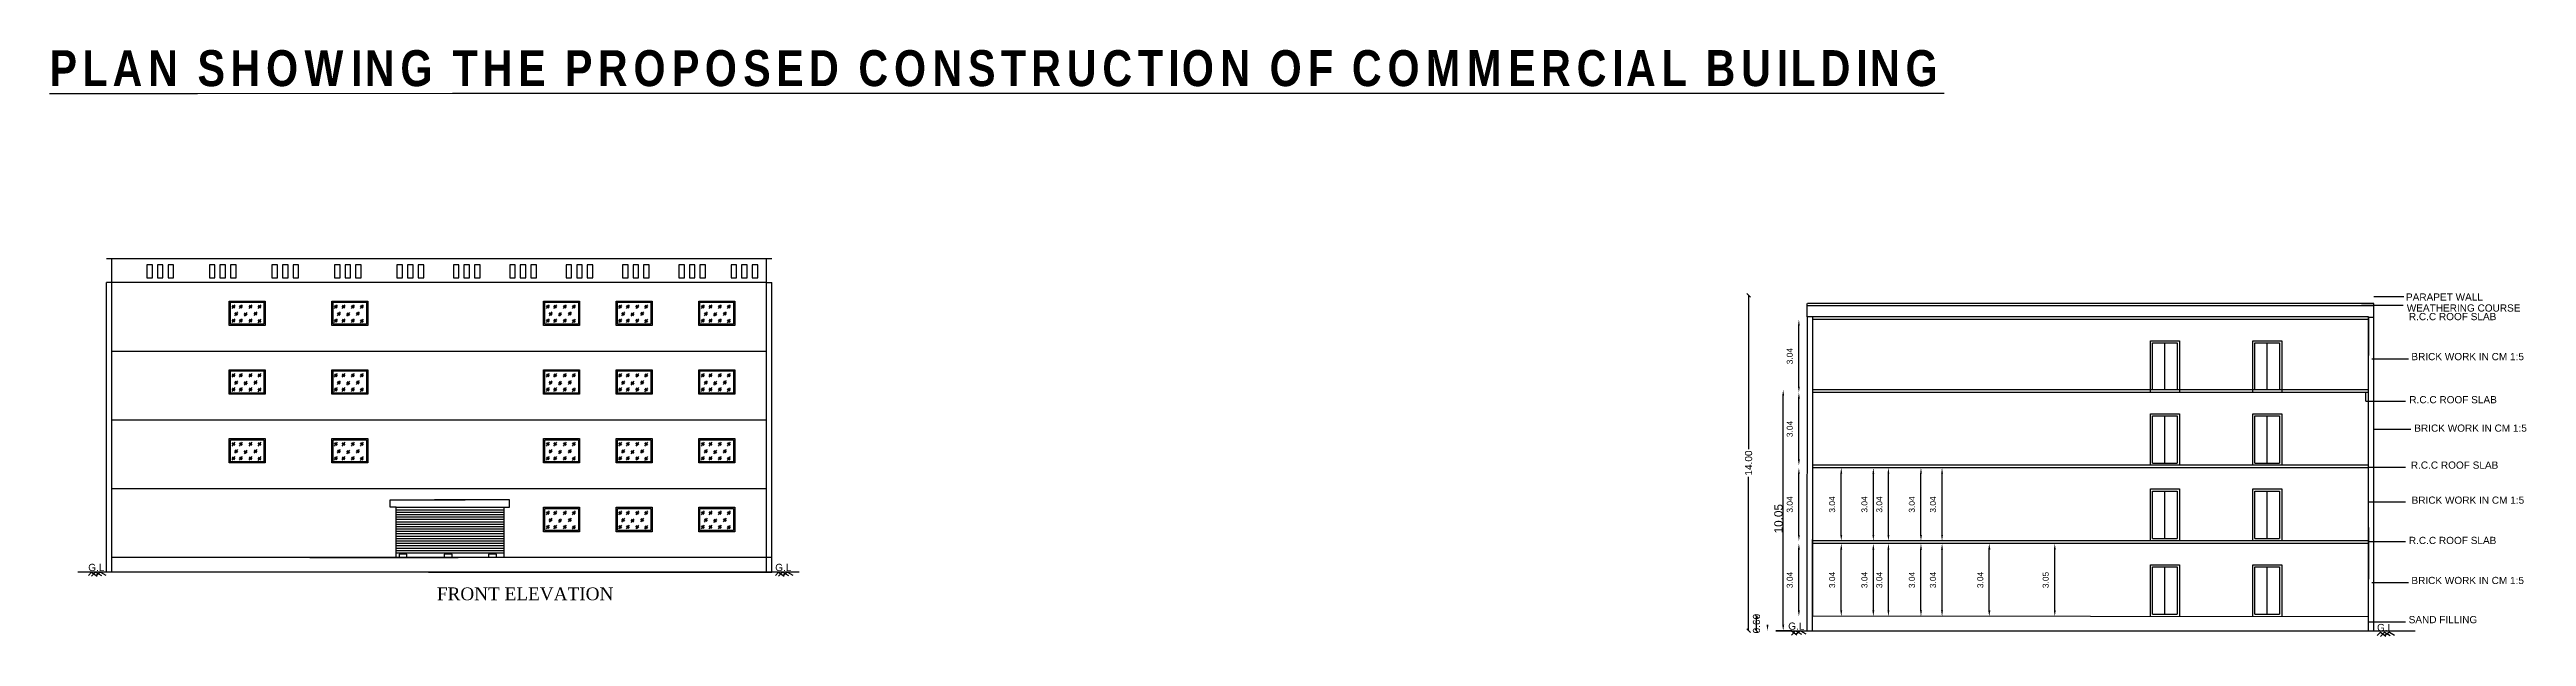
# Model space of a CAD drawing. Header units: metres. Extents: x -56 to 205, y -186 to -77.
# Drawn here: x -55 to 48.5, y -101.2 to -76.7 of the extents above; entities that cross this region are included whole.
import ezdxf
from ezdxf.enums import TextEntityAlignment as Align

# ---------------------------------------------------------------- set-up
doc = ezdxf.new("R2010")
doc.units = ezdxf.units.M
for name, color, linetype in [('BLK_1_FLR_0_REGULAR_ROOM_1', 117, 'Continuous'), ('BLK_1_FLR_0_WATER_CLOSET', 30, 'Continuous'), ('BLK_1_FLR_1_REGULAR_ROOM_1', 2, 'Continuous'), ('BLK_1_FLR_1_WATER_CLOSET', 223, 'Continuous'), ('BLK_1_HT_OF_BLDG', 5, 'Continuous'), ('BLK_1_PLINTH_HEIGHT', 7, 'Continuous'), ('BLK_n_FLR_i_EXISTING_STILT_PARKING_DEDUCT', 147, 'Continuous')]:
    doc.layers.add(name, color=color, linetype=linetype)
for name, color, linetype, lineweight in [('BLK_1_FLR_0_STILT_HEIGHT', 7, 'Continuous', 0), ('BLK_1_FLR_0_STILT_PARKING', 7, 'Continuous', 0), ('OTHRS', 3, 'Continuous', 25)]:
    doc.layers.add(name, color=color, linetype=linetype, lineweight=lineweight)
doc.styles.add('ANAND', font='times.ttf')
doc.styles.get("Standard").update_dxf_attribs({"font": 'arial.ttf', "height": 0.25})
doc.styles.add('style 1', font='arial.ttf')
doc.dimstyles.new('11', dxfattribs={"dimtxt": 0.3, "dimasz": 0.15, "dimexe": 0.18, "dimexo": 0.0625, "dimgap": 0.09, "dimtad": 0, "dimzin": 0, "dimdsep": 46, "dimtxsty": 'style 1', "dimblk": 'OBLIQUE', "dimcen": 0, "dimse1": 1, "dimse2": 1, "dimadec": 0, "dimazin": 0, "dimtfac": 1, "dimtofl": 0, "dimtmove": 0, "dimatfit": 3, "dimfxl": 0, "dimtolj": 1, "dimtzin": 0, "dimarcsym": 0})
doc.dimstyles.new('ISO-25', dxfattribs={"dimtxt": 0.5, "dimasz": 0.45, "dimexe": 1.25, "dimexo": 0.625, "dimgap": 0.25, "dimtad": 1, "dimdsep": 46, "dimtxsty": 'Standard', "dimcen": 2.5, "dimse1": 1, "dimse2": 1, "dimadec": 0, "dimazin": 0, "dimtfac": 1, "dimtmove": 0, "dimatfit": 3, "dimfxl": 0, "dimarcsym": 0})

msp = doc.modelspace()

# ---------------------------------------------------------------- texts
at = {"color": 0}
for s, p in [('PARAPET WALL', (45.0572, -86.88296)), ('WEATHERING COURSE', (45.85833, -87.34082)), ('R.C.C ROOF SLAB ', (45.45648, -87.6993)), ('R.C.C ROOF SLAB ', (45.45648, -87.6993)), ('BRICK WORK IN CM 1:5 ', (46.08631, -89.36944)), ('R.C.C ROOF SLAB ', (45.47617, -91.16686)), ('BRICK WORK IN CM 1:5 ', (46.20782, -92.35316)), ('R.C.C ROOF SLAB ', (45.53842, -93.89664)), ('BRICK WORK IN CM 1:5 ', (46.09607, -95.35796)), ('R.C.C ROOF SLAB ', (45.45648, -97.0393)), ('G.L', (-53.03405, -98.16601)), ('G.L', (-24.33546, -98.16601)), ('G.L', (-24.33491, -98.16601)), ('BRICK WORK IN CM 1:5 ', (46.08631, -98.70944)), ('SAND FILLING', (44.99509, -100.34395)), ('G.L', (17.9806, -100.6148)), ('G.L', (17.98115, -100.6148)), ('G.L', (42.57886, -100.67307))]:
    msp.add_text(s, height=0.3, dxfattribs=at).set_placement(p, align=Align.TOP_CENTER)
at = {"color": 0, "linetype": 'ByBlock', "lineweight": -2, "style": 'ANAND'}
msp.add_text('FRONT ELEVATION', height=0.5309603, rotation=0.0023852, dxfattribs=at).set_placement((-35.12041, -99.15196), align=Align.TOP_CENTER)
at = {"color": 0, "linetype": 'ByBlock', "lineweight": -2, "insert": (-54.98745, -76.73476), "char_height": 1.5, "width": 100.2714684, "attachment_point": 1, "rotation": 0.0023852, "line_spacing_factor": 1.5, "style": 'ANAND'}
msp.add_mtext('{\\fSwis721 Cn BT|b1|i0|c0|p34;\\T1.2;\\LPLAN SHOWING THE PROPOSED CONSTRUCTION OF COMMERCIAL BUILDING }', dxfattribs=at)
at = {"color": 7, "ltscale": 30, "insert": (17.23981, -96.28322), "char_height": 0.35, "attachment_point": 5, "rotation": 90}
msp.add_mtext('10.05', dxfattribs=at)

# ---------------------------------------------------------------- blocks, each defined once
blk = doc.blocks.new('*D76')
at = {"color": 0, "lineweight": -2, "ltscale": 30}
blk.add_line((18.09, -100.11), (18.09, -97.57), dxfattribs=at)
at = {"color": 0, "ltscale": 30}
for points in [[(18.05, -97.57), (18.13, -97.57), (18.09, -97.32)], [(18.05, -100.11), (18.13, -100.11), (18.09, -100.36)]]:
    blk.add_solid(points, dxfattribs=at)
at = {"layer": 'DEFPOINTS', "color": 0, "ltscale": 30}
for p in [(18.09, -97.32), (19.18, -97.32), (19.18, -100.36)]:
    blk.add_point(p, dxfattribs=at)
at = {"color": 0, "ltscale": 30, "insert": (17.71, -98.84), "char_height": 0.25, "attachment_point": 5, "rotation": 90}
blk.add_mtext('3.04', dxfattribs=at)
blk = doc.blocks.new('*D77')
at = {"color": 0, "lineweight": -2, "ltscale": 30}
blk.add_line((18.09, -96.96), (18.09, -94.42), dxfattribs=at)
at = {"color": 0, "ltscale": 30}
for points in [[(18.05, -94.42), (18.13, -94.42), (18.09, -94.17)], [(18.05, -96.96), (18.13, -96.96), (18.09, -97.21)]]:
    blk.add_solid(points, dxfattribs=at)
at = {"layer": 'DEFPOINTS', "color": 0, "ltscale": 30}
for p in [(18.09, -94.17), (18.65, -94.17), (18.65, -97.21)]:
    blk.add_point(p, dxfattribs=at)
at = {"color": 0, "ltscale": 30, "insert": (17.71, -95.69), "char_height": 0.25, "attachment_point": 5, "rotation": 90}
blk.add_mtext('3.04', dxfattribs=at)
blk = doc.blocks.new('*D78')
at = {"color": 0, "lineweight": -2, "ltscale": 30}
blk.add_line((18.09, -93.81), (18.09, -91.27), dxfattribs=at)
at = {"color": 0, "ltscale": 30}
for points in [[(18.05, -91.27), (18.13, -91.27), (18.09, -91.02)], [(18.05, -93.81), (18.13, -93.81), (18.09, -94.06)]]:
    blk.add_solid(points, dxfattribs=at)
at = {"layer": 'DEFPOINTS', "color": 0, "ltscale": 30}
for p in [(18.09, -91.02), (18.65, -91.02), (18.65, -94.06)]:
    blk.add_point(p, dxfattribs=at)
at = {"color": 0, "ltscale": 30, "insert": (17.71, -92.54), "char_height": 0.25, "attachment_point": 5, "rotation": 90}
blk.add_mtext('3.04', dxfattribs=at)
blk = doc.blocks.new('_Oblique')
at = {"layer": 'OTHRS', "color": 0, "lineweight": -2}
blk.add_line((-0.5, -0.5), (0.5, 0.5), dxfattribs=at)
blk = doc.blocks.new('*D81')
at = {"layer": 'BLK_1_PLINTH_HEIGHT', "color": 7, "lineweight": -2}
blk.add_line((16.32, -100.96), (16.32, -100.35), dxfattribs=at)
at = {"layer": 'DEFPOINTS', "color": 0}
for p in [(16.32, -100.35), (19.72, -100.36), (19.72, -100.96)]:
    blk.add_point(p, dxfattribs=at)
at = {"layer": 'BLK_1_PLINTH_HEIGHT', "color": 7, "lineweight": -2, "xscale": 0.15, "yscale": 0.15, "zscale": 0.15}
for p, rotation in [((16.32, -100.35), 89.96120106524376), ((16.32, -100.96), 269.9612010652438)]:
    blk.add_blockref('_Oblique', p, dxfattribs=dict(at, rotation=rotation))
at = {"layer": 'BLK_1_PLINTH_HEIGHT', "color": 7, "lineweight": 20, "insert": (16.32, -100.66), "char_height": 0.3, "attachment_point": 5, "rotation": 89.9612, "style": 'style 1'}
blk.add_mtext('\\A1;0.60', dxfattribs=at)
blk = doc.blocks.new('*D82')
at = {"layer": 'BLK_1_FLR_0_REGULAR_ROOM_1', "color": 2, "lineweight": -2, "ltscale": 30}
blk.add_line((19.86, -100.11), (19.86, -97.57), dxfattribs=at)
at = {"layer": 'BLK_1_FLR_0_REGULAR_ROOM_1', "color": 2, "ltscale": 30}
for points in [[(19.82, -97.57), (19.9, -97.57), (19.86, -97.32)], [(19.82, -100.11), (19.9, -100.11), (19.86, -100.36)]]:
    blk.add_solid(points, dxfattribs=at)
at = {"layer": 'DEFPOINTS', "color": 0, "ltscale": 30}
for p in [(19.86, -97.32), (19.96, -97.32), (19.96, -100.36)]:
    blk.add_point(p, dxfattribs=at)
at = {"layer": 'BLK_1_FLR_0_REGULAR_ROOM_1', "color": 2, "ltscale": 30, "insert": (19.48, -98.84), "char_height": 0.25, "attachment_point": 5, "rotation": 90}
blk.add_mtext('3.04', dxfattribs=at)
blk = doc.blocks.new('*D83')
at = {"layer": 'BLK_1_FLR_0_WATER_CLOSET', "color": 1, "lineweight": -2, "ltscale": 30}
blk.add_line((21.2, -100.11), (21.2, -97.57), dxfattribs=at)
at = {"layer": 'BLK_1_FLR_0_WATER_CLOSET', "color": 1, "ltscale": 30}
for points in [[(21.16, -97.57), (21.24, -97.57), (21.2, -97.32)], [(21.16, -100.11), (21.24, -100.11), (21.2, -100.36)]]:
    blk.add_solid(points, dxfattribs=at)
at = {"layer": 'DEFPOINTS', "color": 0, "ltscale": 30}
for p in [(21.08, -97.32), (21.2, -97.32), (21.08, -100.36)]:
    blk.add_point(p, dxfattribs=at)
at = {"layer": 'BLK_1_FLR_0_WATER_CLOSET', "color": 1, "ltscale": 30, "insert": (20.83, -98.84), "char_height": 0.25, "attachment_point": 5, "rotation": 90}
blk.add_mtext('3.04', dxfattribs=at)
blk = doc.blocks.new('*D84')
at = {"layer": 'BLK_1_FLR_0_WATER_CLOSET', "color": 1, "lineweight": -2, "ltscale": 30}
blk.add_line((21.83, -100.11), (21.83, -97.57), dxfattribs=at)
at = {"layer": 'BLK_1_FLR_0_WATER_CLOSET', "color": 1, "ltscale": 30}
for points in [[(21.79, -97.57), (21.87, -97.57), (21.83, -97.32)], [(21.79, -100.11), (21.87, -100.11), (21.83, -100.36)]]:
    blk.add_solid(points, dxfattribs=at)
at = {"layer": 'DEFPOINTS', "color": 0, "ltscale": 30}
for p in [(21.57, -97.32), (21.83, -97.32), (21.57, -100.36)]:
    blk.add_point(p, dxfattribs=at)
at = {"layer": 'BLK_1_FLR_0_WATER_CLOSET', "color": 1, "ltscale": 30, "insert": (21.45, -98.84), "char_height": 0.25, "attachment_point": 5, "rotation": 90}
blk.add_mtext('3.04', dxfattribs=at)
blk = doc.blocks.new('*D85')
at = {"layer": 'BLK_1_FLR_0_WATER_CLOSET', "color": 2, "lineweight": -2, "ltscale": 30}
blk.add_line((23.19, -100.11), (23.19, -97.57), dxfattribs=at)
at = {"layer": 'BLK_1_FLR_0_WATER_CLOSET', "color": 2, "ltscale": 30}
for points in [[(23.15, -97.57), (23.23, -97.57), (23.19, -97.32)], [(23.15, -100.11), (23.23, -100.11), (23.19, -100.36)]]:
    blk.add_solid(points, dxfattribs=at)
at = {"layer": 'DEFPOINTS', "color": 0, "ltscale": 30}
for p in [(22.8, -97.32), (23.19, -97.32), (22.8, -100.36)]:
    blk.add_point(p, dxfattribs=at)
at = {"layer": 'BLK_1_FLR_0_WATER_CLOSET', "color": 2, "ltscale": 30, "insert": (22.81, -98.84), "char_height": 0.25, "attachment_point": 5, "rotation": 90}
blk.add_mtext('3.04', dxfattribs=at)
blk = doc.blocks.new('*D86')
at = {"layer": 'BLK_1_FLR_0_WATER_CLOSET', "color": 2, "lineweight": -2, "ltscale": 30}
blk.add_line((24.07, -100.11), (24.07, -97.57), dxfattribs=at)
at = {"layer": 'BLK_1_FLR_0_WATER_CLOSET', "color": 2, "ltscale": 30}
for points in [[(24.03, -97.57), (24.11, -97.57), (24.07, -97.32)], [(24.03, -100.11), (24.11, -100.11), (24.07, -100.36)]]:
    blk.add_solid(points, dxfattribs=at)
at = {"layer": 'DEFPOINTS', "color": 0, "ltscale": 30}
for p in [(23.8, -97.32), (24.07, -97.32), (23.8, -100.36)]:
    blk.add_point(p, dxfattribs=at)
at = {"layer": 'BLK_1_FLR_0_WATER_CLOSET', "color": 2, "ltscale": 30, "insert": (23.69, -98.84), "char_height": 0.25, "attachment_point": 5, "rotation": 90}
blk.add_mtext('3.04', dxfattribs=at)
blk = doc.blocks.new('*D89')
at = {"layer": 'BLK_1_FLR_1_REGULAR_ROOM_1', "color": 2, "lineweight": -2, "ltscale": 30}
blk.add_line((19.86, -96.96), (19.86, -94.41), dxfattribs=at)
at = {"layer": 'BLK_1_FLR_1_REGULAR_ROOM_1', "color": 2, "ltscale": 30}
for points in [[(19.82, -94.41), (19.9, -94.41), (19.86, -94.16)], [(19.82, -96.96), (19.9, -96.96), (19.86, -97.21)]]:
    blk.add_solid(points, dxfattribs=at)
at = {"layer": 'DEFPOINTS', "color": 0, "ltscale": 30}
for p in [(19.86, -94.16), (19.96, -94.16), (19.96, -97.21)]:
    blk.add_point(p, dxfattribs=at)
at = {"layer": 'BLK_1_FLR_1_REGULAR_ROOM_1', "color": 2, "ltscale": 30, "insert": (19.48, -95.69), "char_height": 0.25, "attachment_point": 5, "rotation": 90}
blk.add_mtext('3.04', dxfattribs=at)
blk = doc.blocks.new('*D90')
at = {"layer": 'BLK_1_FLR_1_WATER_CLOSET', "color": 1, "lineweight": -2, "ltscale": 30}
blk.add_line((21.2, -96.96), (21.2, -94.41), dxfattribs=at)
at = {"layer": 'BLK_1_FLR_1_WATER_CLOSET', "color": 1, "ltscale": 30}
for points in [[(21.16, -94.41), (21.24, -94.41), (21.2, -94.16)], [(21.16, -96.96), (21.24, -96.96), (21.2, -97.21)]]:
    blk.add_solid(points, dxfattribs=at)
at = {"layer": 'DEFPOINTS', "color": 0, "ltscale": 30}
for p in [(21.08, -94.16), (21.2, -94.16), (21.08, -97.21)]:
    blk.add_point(p, dxfattribs=at)
at = {"layer": 'BLK_1_FLR_1_WATER_CLOSET', "color": 1, "ltscale": 30, "insert": (20.83, -95.69), "char_height": 0.25, "attachment_point": 5, "rotation": 90}
blk.add_mtext('3.04', dxfattribs=at)
blk = doc.blocks.new('*D91')
at = {"layer": 'BLK_1_FLR_1_WATER_CLOSET', "color": 1, "lineweight": -2, "ltscale": 30}
blk.add_line((21.83, -96.96), (21.83, -94.41), dxfattribs=at)
at = {"layer": 'BLK_1_FLR_1_WATER_CLOSET', "color": 1, "ltscale": 30}
for points in [[(21.79, -94.41), (21.87, -94.41), (21.83, -94.16)], [(21.79, -96.96), (21.87, -96.96), (21.83, -97.21)]]:
    blk.add_solid(points, dxfattribs=at)
at = {"layer": 'DEFPOINTS', "color": 0, "ltscale": 30}
for p in [(21.57, -94.16), (21.83, -94.16), (21.57, -97.21)]:
    blk.add_point(p, dxfattribs=at)
at = {"layer": 'BLK_1_FLR_1_WATER_CLOSET', "color": 1, "ltscale": 30, "insert": (21.45, -95.69), "char_height": 0.25, "attachment_point": 5, "rotation": 90}
blk.add_mtext('3.04', dxfattribs=at)
blk = doc.blocks.new('*D87')
at = {"layer": 'BLK_1_FLR_1_WATER_CLOSET', "color": 2, "lineweight": -2, "ltscale": 30}
blk.add_line((23.19, -96.96), (23.19, -94.41), dxfattribs=at)
at = {"layer": 'BLK_1_FLR_1_WATER_CLOSET', "color": 2, "ltscale": 30}
for points in [[(23.15, -94.41), (23.23, -94.41), (23.19, -94.16)], [(23.15, -96.96), (23.23, -96.96), (23.19, -97.21)]]:
    blk.add_solid(points, dxfattribs=at)
at = {"layer": 'DEFPOINTS', "color": 0, "ltscale": 30}
for p in [(22.8, -94.16), (23.19, -94.16), (22.8, -97.21)]:
    blk.add_point(p, dxfattribs=at)
at = {"layer": 'BLK_1_FLR_1_WATER_CLOSET', "color": 2, "ltscale": 30, "insert": (22.81, -95.69), "char_height": 0.25, "attachment_point": 5, "rotation": 90}
blk.add_mtext('3.04', dxfattribs=at)
blk = doc.blocks.new('*D88')
at = {"layer": 'BLK_1_FLR_1_WATER_CLOSET', "color": 2, "lineweight": -2, "ltscale": 30}
blk.add_line((24.07, -96.96), (24.07, -94.41), dxfattribs=at)
at = {"layer": 'BLK_1_FLR_1_WATER_CLOSET', "color": 2, "ltscale": 30}
for points in [[(24.03, -94.41), (24.11, -94.41), (24.07, -94.16)], [(24.03, -96.96), (24.11, -96.96), (24.07, -97.21)]]:
    blk.add_solid(points, dxfattribs=at)
at = {"layer": 'DEFPOINTS', "color": 0, "ltscale": 30}
for p in [(23.8, -94.16), (24.07, -94.16), (23.8, -97.21)]:
    blk.add_point(p, dxfattribs=at)
at = {"layer": 'BLK_1_FLR_1_WATER_CLOSET', "color": 2, "ltscale": 30, "insert": (23.69, -95.69), "char_height": 0.25, "attachment_point": 5, "rotation": 90}
blk.add_mtext('3.04', dxfattribs=at)
blk = doc.blocks.new('*D116')
at = {"layer": 'BLK_1_FLR_0_STILT_HEIGHT', "color": 201, "lineweight": -2, "ltscale": 30}
blk.add_line((28.78, -100.11), (28.78, -97.57), dxfattribs=at)
at = {"layer": 'BLK_1_FLR_0_STILT_HEIGHT', "color": 201, "ltscale": 30}
for points in [[(28.74, -97.57), (28.82, -97.57), (28.78, -97.32)], [(28.74, -100.11), (28.82, -100.11), (28.78, -100.36)]]:
    blk.add_solid(points, dxfattribs=at)
at = {"layer": 'DEFPOINTS', "color": 0, "ltscale": 30}
for p in [(28.78, -97.32), (28.98, -97.32), (28.98, -100.36)]:
    blk.add_point(p, dxfattribs=at)
at = {"layer": 'BLK_1_FLR_0_STILT_HEIGHT', "color": 201, "ltscale": 30, "insert": (28.4, -98.84), "char_height": 0.25, "attachment_point": 5, "rotation": 90}
blk.add_mtext('3.05', dxfattribs=at)
blk = doc.blocks.new('*D130')
at = {"color": 0, "lineweight": -2, "ltscale": 30}
blk.add_line((18.09, -93.81), (18.09, -91.27), dxfattribs=at)
at = {"color": 0, "ltscale": 30}
for points in [[(18.05, -91.27), (18.13, -91.27), (18.09, -91.02)], [(18.05, -93.81), (18.13, -93.81), (18.09, -94.06)]]:
    blk.add_solid(points, dxfattribs=at)
at = {"layer": 'DEFPOINTS', "color": 0, "ltscale": 30}
for p in [(18.09, -91.02), (18.65, -91.02), (18.65, -94.06)]:
    blk.add_point(p, dxfattribs=at)
at = {"color": 0, "ltscale": 30, "insert": (17.71, -92.54), "char_height": 0.25, "attachment_point": 5, "rotation": 90}
blk.add_mtext('3.04', dxfattribs=at)
blk = doc.blocks.new('*D131')
at = {"color": 0, "lineweight": -2, "ltscale": 30}
blk.add_line((18.09, -90.77), (18.09, -88.23), dxfattribs=at)
at = {"color": 0, "ltscale": 30}
for points in [[(18.05, -88.23), (18.13, -88.23), (18.09, -87.98)], [(18.05, -90.77), (18.13, -90.77), (18.09, -91.02)]]:
    blk.add_solid(points, dxfattribs=at)
at = {"layer": 'DEFPOINTS', "color": 0, "ltscale": 30}
for p in [(18.09, -87.98), (18.65, -87.98), (18.65, -91.02)]:
    blk.add_point(p, dxfattribs=at)
at = {"color": 0, "ltscale": 30, "insert": (17.71, -89.5), "char_height": 0.25, "attachment_point": 5, "rotation": 90}
blk.add_mtext('3.04', dxfattribs=at)
blk = doc.blocks.new('*D142')
at = {"layer": 'BLK_1_FLR_0_STILT_PARKING', "color": 13, "lineweight": -2, "ltscale": 30}
blk.add_line((26.04, -100.11), (26.04, -97.57), dxfattribs=at)
at = {"layer": 'BLK_1_FLR_0_STILT_PARKING', "color": 13, "ltscale": 30}
for points in [[(26, -97.57), (26.09, -97.57), (26.04, -97.32)], [(26, -100.11), (26.09, -100.11), (26.04, -100.36)]]:
    blk.add_solid(points, dxfattribs=at)
at = {"layer": 'DEFPOINTS', "color": 0, "ltscale": 30}
for p in [(26.04, -97.32), (26.14, -97.32), (26.14, -100.36)]:
    blk.add_point(p, dxfattribs=at)
at = {"layer": 'BLK_1_FLR_0_STILT_PARKING', "color": 13, "ltscale": 30, "insert": (25.67, -98.84), "char_height": 0.25, "attachment_point": 5, "rotation": 90}
blk.add_mtext('3.04', dxfattribs=at)
blk = doc.blocks.new('*D159')
at = {"layer": 'BLK_1_HT_OF_BLDG', "color": 5, "lineweight": -2}
for p, q in [((15.99, -86.96), (15.99, -93.38)), ((15.99, -100.96), (15.99, -94.54))]:
    blk.add_line(p, q, dxfattribs=at)
at = {"layer": 'DEFPOINTS', "color": 0}
for p in [(15.99, -86.96), (17.12, -86.96), (18.65, -100.96)]:
    blk.add_point(p, dxfattribs=at)
at = {"layer": 'BLK_1_HT_OF_BLDG', "color": 5, "lineweight": -2, "xscale": 0.15, "yscale": 0.15, "zscale": 0.15}
for p, rotation in [((15.99, -86.96), 90), ((15.99, -100.96), 270)]:
    blk.add_blockref('_Oblique', p, dxfattribs=dict(at, rotation=rotation))
at = {"layer": 'BLK_1_HT_OF_BLDG', "color": 5, "lineweight": 20, "insert": (15.99, -93.96), "char_height": 0.3, "attachment_point": 5, "rotation": 90, "style": 'style 1'}
blk.add_mtext('\\A1;14.00', dxfattribs=at)

# ---------------------------------------------------------------- dimensions: what is measured, and where the dimension line sits
at = {"color": 7, "ltscale": 30}
for p1, p2, distance, picture, middle in [((18.65216, -91.01589), (18.65216, -87.97589), 0.56399, '*D131', (17.71044, -89.49589)), ((18.65216, -94.05589), (18.65216, -91.01589), 0.56399, '*D78', (17.71044, -92.53589)), ((18.65216, -94.05589), (18.65216, -91.01589), 0.56399, '*D130', (17.71044, -92.53589)), ((18.65216, -97.20589), (18.65216, -94.16589), 0.56399, '*D77', (17.71044, -95.68589)), ((19.17668, -100.35633), (19.17668, -97.31589), 1.08851, '*D76', (17.71044, -98.83611))]:
    dim = msp.add_aligned_dim(p1=p1, p2=p2, distance=distance, dimstyle='ISO-25', override={"dimtxt": 0.25, "dimasz": 0.25, "dimfxl": 3, "dimfxlon": 1, "dimarcsym": 1}, dxfattribs=at)
    dim.commit()
    dim.dimension.update_dxf_attribs({"geometry": picture, "text_midpoint": middle})
at = {"layer": 'BLK_1_FLR_0_REGULAR_ROOM_1', "color": 2, "ltscale": 30}
dim = msp.add_aligned_dim(p1=(19.95623, -100.35698), p2=(19.95623, -97.31589), distance=0.0959, dimstyle='ISO-25', override={"dimtxt": 0.25, "dimasz": 0.25, "dimclrd": 2, "dimclrt": 2, "dimfxl": 3, "dimfxlon": 1, "dimarcsym": 1}, dxfattribs=at)
dim.commit()
dim.dimension.update_dxf_attribs({"geometry": '*D82', "text_midpoint": (19.4826, -98.83643)})
at = {"layer": 'BLK_1_FLR_0_STILT_HEIGHT', "color": 201, "ltscale": 30}
dim = msp.add_linear_dim(base=(28.77815, -97.31589), p1=(28.98385, -100.36286), p2=(28.98385, -97.31589), angle=90, dimstyle='ISO-25', override={"dimtxt": 0.25, "dimasz": 0.25, "dimclrd": 201, "dimclrt": 201, "dimfxl": 0.1875, "dimfxlon": 1, "dimarcsym": 1}, dxfattribs=at)
dim.commit()
dim.dimension.update_dxf_attribs({"geometry": '*D116', "text_midpoint": (28.40042, -98.83938)})
at = {"layer": 'BLK_1_FLR_0_STILT_PARKING', "color": 13, "ltscale": 30}
dim = msp.add_aligned_dim(p1=(26.1393, -100.35698), p2=(26.1393, -97.31589), distance=0.0959, dimstyle='ISO-25', override={"dimtxt": 0.25, "dimasz": 0.25, "dimclrd": 13, "dimclrt": 13, "dimfxl": 3, "dimfxlon": 1, "dimarcsym": 1}, dxfattribs=at)
dim.commit()
dim.dimension.update_dxf_attribs({"geometry": '*D142', "text_midpoint": (25.66568, -98.83643)})
at = {"layer": 'BLK_1_FLR_0_WATER_CLOSET', "color": 1, "ltscale": 30}
for p1, p2, distance, picture, middle in [((21.07844, -100.35791), (21.07844, -97.31589), -0.12469, '*D83', (20.8254, -98.8369)), ((21.57396, -100.35832), (21.57396, -97.31589), -0.25402, '*D84', (21.45025, -98.83711))]:
    dim = msp.add_aligned_dim(p1=p1, p2=p2, distance=distance, dimstyle='ISO-25', override={"dimtxt": 0.25, "dimasz": 0.25, "dimclrd": 1, "dimclrt": 1, "dimfxl": 3, "dimfxlon": 1, "dimarcsym": 1}, dxfattribs=at)
    dim.commit()
    dim.dimension.update_dxf_attribs({"geometry": picture, "text_midpoint": middle})
at = {"layer": 'BLK_1_FLR_0_WATER_CLOSET', "color": 2, "ltscale": 30}
for p1, p2, distance, picture, middle in [((22.80307, -100.35934), (22.80307, -97.31589), -0.38659, '*D85', (22.81193, -98.83762)), ((23.80468, -100.35935), (23.80468, -97.31589), -0.26363, '*D86', (23.69058, -98.83762))]:
    dim = msp.add_aligned_dim(p1=p1, p2=p2, distance=distance, dimstyle='ISO-25', override={"dimtxt": 0.25, "dimasz": 0.25, "dimclrd": 2, "dimclrt": 2, "dimfxl": 3, "dimfxlon": 1, "dimarcsym": 1}, dxfattribs=at)
    dim.commit()
    dim.dimension.update_dxf_attribs({"geometry": picture, "text_midpoint": middle})
at = {"layer": 'BLK_1_FLR_1_REGULAR_ROOM_1', "color": 2, "ltscale": 30}
dim = msp.add_aligned_dim(p1=(19.95623, -97.20589), p2=(19.95623, -94.16481), distance=0.0959, dimstyle='ISO-25', override={"dimtxt": 0.25, "dimasz": 0.25, "dimclrd": 2, "dimclrt": 2, "dimfxl": 3, "dimfxlon": 1, "dimarcsym": 1}, dxfattribs=at)
dim.commit()
dim.dimension.update_dxf_attribs({"geometry": '*D89', "text_midpoint": (19.4826, -95.68535)})
at = {"layer": 'BLK_1_FLR_1_WATER_CLOSET', "color": 1, "ltscale": 30}
for p1, p2, distance, picture, middle in [((21.07844, -97.20682), (21.07844, -94.16481), -0.12469, '*D90', (20.8254, -95.68582)), ((21.57396, -97.20724), (21.57396, -94.16481), -0.25402, '*D91', (21.45025, -95.68602))]:
    dim = msp.add_aligned_dim(p1=p1, p2=p2, distance=distance, dimstyle='ISO-25', override={"dimtxt": 0.25, "dimasz": 0.25, "dimclrd": 1, "dimclrt": 1, "dimfxl": 3, "dimfxlon": 1, "dimarcsym": 1}, dxfattribs=at)
    dim.commit()
    dim.dimension.update_dxf_attribs({"geometry": picture, "text_midpoint": middle})
at = {"layer": 'BLK_1_FLR_1_WATER_CLOSET', "color": 2, "ltscale": 30}
for p1, p2, distance, picture, middle in [((22.80307, -97.20826), (22.80307, -94.16481), -0.38659, '*D87', (22.81193, -95.68653)), ((23.80468, -97.20827), (23.80468, -94.16481), -0.26363, '*D88', (23.69058, -95.68654))]:
    dim = msp.add_aligned_dim(p1=p1, p2=p2, distance=distance, dimstyle='ISO-25', override={"dimtxt": 0.25, "dimasz": 0.25, "dimclrd": 2, "dimclrt": 2, "dimfxl": 3, "dimfxlon": 1, "dimarcsym": 1}, dxfattribs=at)
    dim.commit()
    dim.dimension.update_dxf_attribs({"geometry": picture, "text_midpoint": middle})
at = {"layer": 'BLK_1_HT_OF_BLDG', "color": 5, "lineweight": 20}
dim = msp.add_linear_dim(base=(15.99254, -86.96026), p1=(18.65216, -100.96026), p2=(17.12413, -86.96026), angle=90, dimstyle='11', override={"dimclrd": 5, "dimclrt": 5, "dimfxlon": 1}, dxfattribs=at)
dim.commit()
dim.dimension.update_dxf_attribs({"geometry": '*D159', "text_midpoint": (15.99254, -93.96026)})
at = {"layer": 'BLK_1_PLINTH_HEIGHT', "color": 7, "lineweight": 20}
dim = msp.add_linear_dim(base=(16.31782, -100.35428), p1=(19.72161, -100.96026), p2=(19.72202, -100.35659), angle=89.9612011, dimstyle='11', override={"dimclrd": 7, "dimclrt": 7, "dimfxlon": 1}, dxfattribs=at)
dim.commit()
dim.dimension.update_dxf_attribs({"geometry": '*D81', "text_midpoint": (16.31762, -100.65612), "dimtype": 161})

# ---------------------------------------------------------------- linework, layer by layer
at = {"color": 7}
for p, q in [((-24.81165, -85.44028), (-52.60148, -85.44028)), ((-52.38148, -86.43029), (-52.38148, -85.44028)), ((-25.03165, -86.43029), (-25.03165, -85.44028)), ((-52.38148, -92.77314), (-52.38148, -86.43029)), ((-25.03165, -92.77314), (-25.03165, -86.43029)), ((-24.81165, -92.77314), (-24.81165, -86.43029)), ((18.43967, -87.86566), (18.4256, -100.96026)), ((18.65216, -87.86589), (18.65216, -100.35586)), ((41.89153, -91.62026), (41.89153, -87.86589)), ((41.89153, -88.47026), (41.89153, -87.86589)), ((42.11153, -91.62026), (42.11153, -87.86808)), ((42.11153, -88.47026), (42.11153, -87.86808)), ((42.11153, -88.47026), (42.11153, -87.86808)), ((-52.38148, -98.51147), (-52.38148, -88.30945)), ((-25.03165, -98.51147), (-25.03165, -88.30945)), ((-24.81165, -98.51147), (-24.81165, -88.30945)), ((42.11153, -91.62026), (42.11153, -88.04044)), ((41.89153, -100.96026), (41.89153, -90.21562)), ((42.11153, -100.96026), (42.11153, -90.21562)), ((-24.81165, -98.51147), (-24.81165, -94.87338)), ((18.65216, -100.96026), (18.65216, -97.15006)), ((42.11153, -100.96026), (42.11153, -97.38044)), ((-39.16234, -98.51147), (-24.81165, -98.51147)), ((17.12413, -100.96026), (22.31909, -100.96026)), ((17.8006, -100.96026), (17.12413, -100.96026)), ((17.7827, -100.96026), (18.01035, -101.12657)), ((17.95117, -100.96026), (17.7827, -101.1359))]:
    msp.add_line(p, q, dxfattribs=at)
for p, q in [((-52.60148, -92.77314), (-52.60148, -86.43029)), ((42.11153, -91.62026), (42.11153, -87.86808)), ((42.11153, -88.47026), (42.11153, -87.86808)), ((-52.60148, -98.51147), (-52.60148, -88.30945)), ((42.11153, -100.96026), (42.11153, -90.21562)), ((-40.75124, -95.80695), (-40.75124, -95.49011)), ((-40.75124, -95.49011), (-37.62296, -95.49011)), ((-40.5113, -95.80695), (-40.75124, -95.80695)), ((-40.5113, -97.90695), (-40.5113, -95.80695)), ((-40.5113, -95.80695), (-39.17031, -95.80695)), ((-40.5113, -95.80695), (-36.0113, -95.80695)), ((-40.5113, -95.90695), (-36.0113, -95.90695)), ((-40.5113, -96.00695), (-36.0113, -96.00695)), ((-40.5113, -96.10695), (-36.0113, -96.10695)), ((-40.5113, -96.20695), (-36.0113, -96.20695)), ((-35.77136, -95.49011), (-38.89964, -95.49011)), ((-36.0113, -95.80695), (-36.0113, -97.90695)), ((-36.0113, -95.80695), (-35.77136, -95.80695)), ((-35.77136, -95.80695), (-35.77136, -95.49011)), ((-40.5113, -96.30695), (-36.0113, -96.30695)), ((-40.5113, -96.40695), (-36.0113, -96.40695)), ((-40.5113, -96.40695), (-36.0113, -96.40695)), ((-40.5113, -96.50695), (-36.0113, -96.50695)), ((-40.5113, -96.60695), (-36.0113, -96.60695)), ((-40.5113, -96.70695), (-36.0113, -96.70695)), ((-40.5113, -96.80695), (-36.0113, -96.80695)), ((-40.5113, -96.90695), (-36.0113, -96.90695)), ((-40.5113, -96.90695), (-36.0113, -96.90695)), ((-40.5113, -97.00695), (-36.0113, -97.00695)), ((-40.5113, -97.10695), (-36.0113, -97.10695)), ((-40.5113, -97.20695), (-36.0113, -97.20695)), ((-44.11676, -97.90695), (-38.91676, -97.90695)), ((-40.5113, -97.30695), (-36.0113, -97.30695)), ((-40.5113, -97.40695), (-36.0113, -97.40695)), ((-40.5113, -97.40695), (-36.0113, -97.40695)), ((-40.5113, -97.50695), (-36.0113, -97.50695)), ((-40.5113, -97.60695), (-36.0113, -97.60695)), ((-40.5113, -97.70695), (-36.0113, -97.70695)), ((-40.5113, -97.90695), (-37.9113, -97.90695)), ((-23.67419, -98.51147), (-44.33676, -98.51147)), ((18.4256, -100.96026), (43.83878, -100.96026))]:
    msp.add_line(p, q)
at = {"color": 4, "ltscale": 30}
for p, q in [((-52.38148, -86.43029), (-52.60148, -86.43029)), ((-25.03165, -86.43029), (-24.81165, -86.43029)), ((18.43967, -87.86566), (18.43966, -87.30804)), ((18.65216, -87.86589), (18.43967, -87.86566)), ((41.89153, -87.86808), (42.11153, -87.86808)), ((42.11153, -87.86808), (42.11152, -87.30768))]:
    msp.add_line(p, q, dxfattribs=at)
at = {"color": 0}
for p, q in [((-25.03165, -86.43029), (-52.38148, -86.43029)), ((-25.03165, -86.43029), (-52.38148, -86.43029)), ((-25.03165, -86.43029), (-52.38148, -86.43029)), ((-25.03165, -86.43029), (-43.29714, -86.43029)), ((41.89153, -87.86589), (18.65216, -87.86589)), ((41.89153, -87.86589), (18.65216, -87.86589)), ((41.89153, -87.86589), (18.65216, -87.86589)), ((41.89153, -87.86589), (18.65216, -87.86589)), ((41.59883, -87.37446), (43.33091, -87.37446)), ((41.89153, -87.86589), (41.89153, -89.46853)), ((42.11153, -87.015), (43.36468, -87.015)), ((41.89153, -87.97589), (18.65216, -87.97589)), ((41.89153, -87.97589), (18.65216, -87.97589)), ((41.89153, -87.97589), (18.65216, -87.97589)), ((41.89153, -87.97589), (18.65216, -87.97589)), ((32.77421, -88.86124), (33.98421, -88.86124)), ((32.77421, -91.01589), (32.77421, -88.86124)), ((32.86421, -88.95124), (33.89421, -88.95124)), ((32.86421, -90.92589), (32.86421, -88.95124)), ((33.37921, -90.92589), (33.37921, -88.95124)), ((33.89421, -88.95124), (33.89421, -90.92589)), ((37.04865, -88.86124), (38.25865, -88.86124)), ((37.04865, -91.01589), (37.04865, -88.86124)), ((37.13865, -88.95124), (38.16865, -88.95124)), ((37.13865, -90.92589), (37.13865, -88.95124)), ((37.65365, -90.92589), (37.65365, -88.95124)), ((38.16865, -88.95124), (38.16865, -90.92589)), ((-25.03165, -89.29945), (-52.38148, -89.29945)), ((-25.03165, -89.29945), (-52.38148, -89.29945)), ((-25.03165, -89.29945), (-52.38148, -89.29945)), ((42.01959, -89.60891), (43.56279, -89.60891)), ((41.89153, -90.90589), (18.65216, -90.90589)), ((41.89153, -90.90589), (18.65216, -90.90589)), ((41.89153, -90.90589), (18.65216, -90.90589)), ((41.89153, -91.01589), (18.65216, -91.01589)), ((41.89153, -91.01589), (18.65216, -91.01589)), ((41.89153, -91.01589), (18.65216, -91.01589)), ((41.89153, -91.01589), (18.65216, -91.01589)), ((32.77421, -91.90124), (33.98421, -91.90124)), ((32.77421, -94.05589), (32.77421, -91.90124)), ((32.86421, -91.99124), (33.89421, -91.99124)), ((32.86421, -93.96589), (32.86421, -91.99124)), ((33.37921, -93.96589), (33.37921, -91.99124)), ((33.89421, -91.99124), (33.89421, -93.96589)), ((37.04865, -91.90124), (38.25865, -91.90124)), ((37.04865, -94.05589), (37.04865, -91.90124)), ((37.13865, -91.99124), (38.16865, -91.99124)), ((37.13865, -93.96589), (37.13865, -91.99124)), ((37.65365, -93.96589), (37.65365, -91.99124)), ((38.16865, -91.99124), (38.16865, -93.96589)), ((41.77529, -91.38305), (43.43473, -91.38305)), ((-25.03165, -92.16862), (-43.29714, -92.16862)), ((42.11153, -92.55213), (43.65473, -92.55213)), ((41.89153, -94.05589), (18.65216, -94.05589)), ((41.89153, -94.13612), (43.43473, -94.13612)), ((-25.03165, -95.03778), (-52.38148, -95.03778)), ((41.89153, -94.16589), (18.65216, -94.16589)), ((32.77421, -95.04273), (33.98421, -95.04273)), ((32.77421, -97.19738), (32.77421, -95.04273)), ((32.86421, -95.13273), (33.89421, -95.13273)), ((32.86421, -97.10738), (32.86421, -95.13273)), ((33.37921, -97.10738), (33.37921, -95.13273)), ((33.89421, -95.13273), (33.89421, -97.10738)), ((37.04865, -95.04272), (38.25865, -95.04272)), ((37.04865, -97.19737), (37.04865, -95.04272)), ((37.13865, -95.13272), (38.16865, -95.13272)), ((37.13865, -97.10737), (37.13865, -95.13272)), ((37.65365, -97.10737), (37.65365, -95.13272)), ((38.16865, -95.13272), (38.16865, -97.10737)), ((41.89153, -95.57767), (43.43473, -95.57767)), ((41.89153, -97.20589), (18.65216, -97.20589)), ((41.89153, -97.20589), (18.65216, -97.20589)), ((41.89153, -96.65387), (41.89153, -98.80853)), ((41.89153, -97.23574), (43.43473, -97.23574)), ((41.89153, -97.31589), (18.65216, -97.31589)), ((41.89153, -97.31589), (18.65216, -97.31589)), ((32.77421, -98.20124), (33.98421, -98.20124)), ((32.77421, -100.35589), (32.77421, -98.20124)), ((32.86421, -98.29124), (33.89421, -98.29124)), ((32.86421, -100.26589), (32.86421, -98.29124)), ((33.37921, -100.26589), (33.37921, -98.29124)), ((33.89421, -98.29124), (33.89421, -100.26589)), ((37.04865, -98.20124), (38.25865, -98.20124)), ((37.04865, -100.35589), (37.04865, -98.20124)), ((37.13865, -98.29124), (38.16865, -98.29124)), ((37.13865, -100.26589), (37.13865, -98.29124)), ((37.65365, -100.26589), (37.65365, -98.29124)), ((38.16865, -98.29124), (38.16865, -100.26589)), ((-24.81165, -98.51147), (-53.79996, -98.51147)), ((-53.23196, -98.51147), (-53.36391, -98.64665)), ((-53.23196, -98.51147), (-53.00431, -98.67778)), ((-53.06349, -98.51147), (-53.23196, -98.68711)), ((-53.06349, -98.51147), (-52.82088, -98.65007)), ((-52.85458, -98.51147), (-53.04267, -98.64976)), ((-52.85458, -98.51147), (-52.63893, -98.63997)), ((-24.53336, -98.51147), (-24.66532, -98.64665)), ((-24.53336, -98.51147), (-24.30571, -98.67778)), ((-24.36489, -98.51147), (-24.53336, -98.68711)), ((-24.36489, -98.51147), (-24.12228, -98.65007)), ((-24.15598, -98.51147), (-24.34407, -98.64976)), ((-24.15598, -98.51147), (-23.94033, -98.63997)), ((42.01959, -98.94891), (43.56279, -98.94891)), ((41.89153, -100.3716), (18.65216, -100.35586)), ((41.89153, -100.37519), (18.65216, -100.35589)), ((17.95117, -100.96026), (18.19378, -101.09886)), ((18.16008, -100.96026), (17.97199, -101.09854)), ((18.16008, -100.96026), (18.37573, -101.08876)), ((26.90216, -100.96026), (29.37115, -100.96026)), ((41.89153, -100.58342), (43.43473, -100.58342)), ((42.38096, -101.01853), (42.249, -101.1537)), ((42.38096, -101.01853), (42.60861, -101.18484)), ((42.54943, -101.01853), (42.38096, -101.19417)), ((42.54943, -101.01853), (42.79204, -101.15713)), ((42.75834, -101.01853), (42.57025, -101.15681)), ((42.75834, -101.01853), (42.97399, -101.14703))]:
    msp.add_line(p, q, dxfattribs=at)
at = {"lineweight": -2}
for p, q in [((-25.03165, -86.43029), (-52.38148, -86.43029)), ((-25.03165, -86.43029), (-52.38148, -86.43029)), ((-25.03165, -86.43029), (-52.38148, -86.43029)), ((33.98421, -88.86124), (33.98421, -91.0159)), ((38.25865, -88.86124), (38.25865, -91.01589)), ((-25.03165, -89.29945), (-52.38148, -89.29945)), ((-25.03165, -89.29945), (-52.38148, -89.29945)), ((33.98421, -91.90124), (33.98421, -94.0559)), ((38.25865, -91.90124), (38.25865, -94.05589)), ((-25.03165, -92.16862), (-52.38148, -92.16862)), ((32.86421, -93.96589), (33.89421, -93.96589)), ((37.13865, -93.96589), (38.16865, -93.96589)), ((-25.03165, -95.03778), (-52.38148, -95.03778)), ((33.98421, -95.04273), (33.98421, -97.19738)), ((38.25865, -95.04272), (38.25865, -97.19738)), ((32.86421, -97.10738), (33.89421, -97.10738)), ((37.13865, -97.10737), (38.16865, -97.10737)), ((-24.81165, -97.90695), (-52.38148, -97.90695)), ((33.98421, -98.20124), (33.98421, -100.3559)), ((38.25865, -98.20124), (38.25865, -100.35589)), ((-24.81165, -98.51147), (-38.93676, -98.51147)), ((32.86421, -100.26589), (33.89421, -100.26589)), ((37.13865, -100.26589), (38.16865, -100.26589)), ((18.43344, -100.96026), (43.83878, -100.96026))]:
    msp.add_line(p, q, dxfattribs=at)
at = {"color": 7, "ltscale": 30}
for p, q in [((-47.31993, -87.36893), (-47.37606, -87.4415)), ((-47.25095, -87.35278), (-47.37492, -87.51164)), ((-47.25095, -87.94352), (-47.37492, -88.10237)), ((-47.24986, -87.42362), (-47.30661, -87.4957)), ((-47.19914, -87.67233), (-47.25527, -87.74489)), ((-47.13016, -87.65618), (-47.25413, -87.81504)), ((-47.12907, -87.72701), (-47.18582, -87.79909)), ((-47.00544, -87.36893), (-47.06157, -87.4415)), ((-46.93647, -87.35278), (-47.06044, -87.51164)), ((-46.93647, -87.94352), (-47.06044, -88.10237)), ((-46.93537, -87.42362), (-46.99212, -87.4957)), ((-46.80858, -87.69549), (-46.86472, -87.76805)), ((-46.73961, -87.67934), (-46.86358, -87.83819)), ((-46.73852, -87.75017), (-46.79526, -87.82225)), ((-46.60906, -87.36893), (-46.66519, -87.4415)), ((-46.54008, -87.35278), (-46.66405, -87.51164)), ((-46.54008, -87.94352), (-46.66405, -88.10237)), ((-46.53899, -87.42362), (-46.59574, -87.4957)), ((-46.40148, -87.66737), (-46.45761, -87.73993)), ((-46.33251, -87.65122), (-46.45648, -87.81007)), ((-46.33142, -87.72205), (-46.38816, -87.79413)), ((-46.2356, -87.36893), (-46.29173, -87.4415)), ((-46.16663, -87.35278), (-46.2906, -87.51164)), ((-46.16554, -87.42362), (-46.22228, -87.4957)), ((-43.03731, -87.36893), (-43.09344, -87.4415)), ((-42.96834, -87.35278), (-43.09231, -87.51164)), ((-42.96834, -87.94352), (-43.09231, -88.10237)), ((-42.96724, -87.42362), (-43.02399, -87.4957)), ((-42.91652, -87.67233), (-42.97265, -87.74489)), ((-42.84755, -87.65618), (-42.97152, -87.81504)), ((-42.84645, -87.72701), (-42.9032, -87.79909)), ((-42.72282, -87.36893), (-42.77895, -87.4415)), ((-42.65385, -87.35278), (-42.77782, -87.51164)), ((-42.65385, -87.94352), (-42.77782, -88.10237)), ((-42.65276, -87.42362), (-42.7095, -87.4957)), ((-42.52597, -87.69549), (-42.5821, -87.76805)), ((-42.45699, -87.67934), (-42.58096, -87.83819)), ((-42.4559, -87.75017), (-42.51265, -87.82225)), ((-42.32644, -87.36893), (-42.38257, -87.4415)), ((-42.25747, -87.35278), (-42.38143, -87.51164)), ((-42.25747, -87.94352), (-42.38143, -88.10237)), ((-42.25637, -87.42362), (-42.31312, -87.4957)), ((-42.11887, -87.66737), (-42.175, -87.73993)), ((-42.04989, -87.65122), (-42.17386, -87.81007)), ((-42.0488, -87.72205), (-42.10555, -87.79413)), ((-41.95299, -87.36893), (-42.00912, -87.4415)), ((-41.88401, -87.35278), (-42.00798, -87.51164)), ((-41.88292, -87.42362), (-41.93967, -87.4957)), ((-34.18804, -87.36893), (-34.24417, -87.4415)), ((-34.11906, -87.35278), (-34.24303, -87.51164)), ((-34.11906, -87.94352), (-34.24303, -88.10237)), ((-34.11797, -87.42362), (-34.17472, -87.4957)), ((-34.06725, -87.67233), (-34.12338, -87.74489)), ((-33.99827, -87.65618), (-34.12224, -87.81504)), ((-33.99718, -87.72701), (-34.05393, -87.79909)), ((-33.87355, -87.36893), (-33.92968, -87.4415)), ((-33.80458, -87.35278), (-33.92854, -87.51164)), ((-33.80458, -87.94352), (-33.92854, -88.10237)), ((-33.80348, -87.42362), (-33.86023, -87.4957)), ((-33.67669, -87.69549), (-33.73282, -87.76805)), ((-33.60772, -87.67934), (-33.73169, -87.83819)), ((-33.60663, -87.75017), (-33.66337, -87.82225)), ((-33.47716, -87.36893), (-33.5333, -87.4415)), ((-33.40819, -87.35278), (-33.53216, -87.51164)), ((-33.40819, -87.94352), (-33.53216, -88.10237)), ((-33.4071, -87.42362), (-33.46384, -87.4957)), ((-33.26959, -87.66737), (-33.32572, -87.73993)), ((-33.20062, -87.65122), (-33.32459, -87.81007)), ((-33.19952, -87.72205), (-33.25627, -87.79413)), ((-33.10371, -87.36893), (-33.15984, -87.4415)), ((-33.03474, -87.35278), (-33.15871, -87.51164)), ((-33.03364, -87.42362), (-33.09039, -87.4957)), ((-31.15804, -87.36893), (-31.21417, -87.4415)), ((-31.08906, -87.35278), (-31.21303, -87.51164)), ((-31.08906, -87.94352), (-31.21303, -88.10237)), ((-31.08797, -87.42362), (-31.14472, -87.4957)), ((-31.03725, -87.67233), (-31.09338, -87.74489)), ((-30.96827, -87.65618), (-31.09224, -87.81504)), ((-30.96718, -87.72701), (-31.02393, -87.79909)), ((-30.84355, -87.36893), (-30.89968, -87.4415)), ((-30.77458, -87.35278), (-30.89854, -87.51164)), ((-30.77458, -87.94352), (-30.89854, -88.10237)), ((-30.77348, -87.42362), (-30.83023, -87.4957)), ((-30.64669, -87.69549), (-30.70282, -87.76805)), ((-30.57772, -87.67934), (-30.70169, -87.83819)), ((-30.57663, -87.75017), (-30.63337, -87.82225)), ((-30.44716, -87.36893), (-30.5033, -87.4415)), ((-30.37819, -87.35278), (-30.50216, -87.51164)), ((-30.37819, -87.94352), (-30.50216, -88.10237)), ((-30.3771, -87.42362), (-30.43384, -87.4957)), ((-30.23959, -87.66737), (-30.29572, -87.73993)), ((-30.17062, -87.65122), (-30.29459, -87.81007)), ((-30.16952, -87.72205), (-30.22627, -87.79413)), ((-30.07371, -87.36893), (-30.12984, -87.4415)), ((-30.00474, -87.35278), (-30.12871, -87.51164)), ((-30.00364, -87.42362), (-30.06039, -87.4957)), ((-27.70804, -87.36893), (-27.76417, -87.4415)), ((-27.63906, -87.35278), (-27.76303, -87.51164)), ((-27.63906, -87.94352), (-27.76303, -88.10237)), ((-27.63797, -87.42362), (-27.69472, -87.4957)), ((-27.58725, -87.67233), (-27.64338, -87.74489)), ((-27.51827, -87.65618), (-27.64224, -87.81504)), ((-27.51718, -87.72701), (-27.57393, -87.79909)), ((-27.39355, -87.36893), (-27.44968, -87.4415)), ((-27.32458, -87.35278), (-27.44854, -87.51164)), ((-27.32458, -87.94352), (-27.44854, -88.10237)), ((-27.32348, -87.42362), (-27.38023, -87.4957)), ((-27.19669, -87.69549), (-27.25282, -87.76805)), ((-27.12772, -87.67934), (-27.25169, -87.83819)), ((-27.12663, -87.75017), (-27.18337, -87.82225)), ((-26.99716, -87.36893), (-27.0533, -87.4415)), ((-26.92819, -87.35278), (-27.05216, -87.51164)), ((-26.92819, -87.94352), (-27.05216, -88.10237)), ((-26.9271, -87.42362), (-26.98384, -87.4957)), ((-26.78959, -87.66737), (-26.84572, -87.73993)), ((-26.72062, -87.65122), (-26.84459, -87.81007)), ((-26.71952, -87.72205), (-26.77627, -87.79413)), ((-26.62371, -87.36893), (-26.67984, -87.4415)), ((-26.55474, -87.35278), (-26.67871, -87.51164)), ((-26.55364, -87.42362), (-26.61039, -87.4957)), ((-47.31993, -87.95967), (-47.37606, -88.03223)), ((-47.24986, -88.01435), (-47.30661, -88.08643)), ((-47.00544, -87.95967), (-47.06157, -88.03223)), ((-46.93537, -88.01435), (-46.99212, -88.08643)), ((-46.60906, -87.95967), (-46.66519, -88.03223)), ((-46.53899, -88.01435), (-46.59574, -88.08643)), ((-46.2356, -87.97155), (-46.29173, -88.04411)), ((-46.16663, -87.9554), (-46.2906, -88.11425)), ((-46.16554, -88.02623), (-46.22228, -88.09831)), ((-43.03731, -87.95967), (-43.09344, -88.03223)), ((-42.96724, -88.01435), (-43.02399, -88.08643)), ((-42.72282, -87.95967), (-42.77895, -88.03223)), ((-42.65276, -88.01435), (-42.7095, -88.08643)), ((-42.32644, -87.95967), (-42.38257, -88.03223)), ((-42.25637, -88.01435), (-42.31312, -88.08643)), ((-41.95299, -87.97155), (-42.00912, -88.04411)), ((-41.88401, -87.9554), (-42.00798, -88.11425)), ((-41.88292, -88.02623), (-41.93967, -88.09831)), ((-34.18804, -87.95967), (-34.24417, -88.03223)), ((-34.11797, -88.01435), (-34.17472, -88.08643)), ((-33.87355, -87.95967), (-33.92968, -88.03223)), ((-33.80348, -88.01435), (-33.86023, -88.08643)), ((-33.47716, -87.95967), (-33.5333, -88.03223)), ((-33.4071, -88.01435), (-33.46384, -88.08643)), ((-33.10371, -87.97155), (-33.15984, -88.04411)), ((-33.03474, -87.9554), (-33.15871, -88.11425)), ((-33.03364, -88.02623), (-33.09039, -88.09831)), ((-31.15804, -87.95967), (-31.21417, -88.03223)), ((-31.08797, -88.01435), (-31.14472, -88.08643)), ((-30.84355, -87.95967), (-30.89968, -88.03223)), ((-30.77348, -88.01435), (-30.83023, -88.08643)), ((-30.44716, -87.95967), (-30.5033, -88.03223)), ((-30.3771, -88.01435), (-30.43384, -88.08643)), ((-30.07371, -87.97155), (-30.12984, -88.04411)), ((-30.00474, -87.9554), (-30.12871, -88.11425)), ((-30.00364, -88.02623), (-30.06039, -88.09831)), ((-27.70804, -87.95967), (-27.76417, -88.03223)), ((-27.63797, -88.01435), (-27.69472, -88.08643)), ((-27.39355, -87.95967), (-27.44968, -88.03223)), ((-27.32348, -88.01435), (-27.38023, -88.08643)), ((-26.99716, -87.95967), (-27.0533, -88.03223)), ((-26.9271, -88.01435), (-26.98384, -88.08643)), ((-26.62371, -87.97155), (-26.67984, -88.04411)), ((-26.55474, -87.9554), (-26.67871, -88.11425)), ((-26.55364, -88.02623), (-26.61039, -88.09831)), ((-47.31993, -90.2381), (-47.37606, -90.31066)), ((-47.31993, -90.82883), (-47.37606, -90.9014)), ((-47.25095, -90.22195), (-47.37492, -90.3808)), ((-47.25095, -90.81268), (-47.37492, -90.97154)), ((-47.24986, -90.29278), (-47.30661, -90.36486)), ((-47.24986, -90.88351), (-47.30661, -90.9556)), ((-47.19914, -90.5415), (-47.25527, -90.61406)), ((-47.13016, -90.52535), (-47.25413, -90.6842)), ((-47.12907, -90.59618), (-47.18582, -90.66826)), ((-47.00544, -90.2381), (-47.06157, -90.31066)), ((-47.00544, -90.82883), (-47.06157, -90.9014)), ((-46.93647, -90.22195), (-47.06044, -90.3808)), ((-46.93647, -90.81268), (-47.06044, -90.97154)), ((-46.93537, -90.29278), (-46.99212, -90.36486)), ((-46.93537, -90.88351), (-46.99212, -90.9556)), ((-46.80858, -90.56466), (-46.86472, -90.63722)), ((-46.73961, -90.54851), (-46.86358, -90.70736)), ((-46.73852, -90.61934), (-46.79526, -90.69142)), ((-46.60906, -90.2381), (-46.66519, -90.31066)), ((-46.60906, -90.82883), (-46.66519, -90.9014)), ((-46.54008, -90.22195), (-46.66405, -90.3808)), ((-46.54008, -90.81268), (-46.66405, -90.97154)), ((-46.53899, -90.29278), (-46.59574, -90.36486)), ((-46.53899, -90.88351), (-46.59574, -90.9556)), ((-46.40148, -90.53654), (-46.45761, -90.6091)), ((-46.33251, -90.52038), (-46.45648, -90.67924)), ((-46.33142, -90.59122), (-46.38816, -90.6633)), ((-46.2356, -90.2381), (-46.29173, -90.31066)), ((-46.2356, -90.84071), (-46.29173, -90.91328)), ((-46.16663, -90.22195), (-46.2906, -90.3808)), ((-46.16663, -90.82456), (-46.2906, -90.98342)), ((-46.16554, -90.29278), (-46.22228, -90.36486)), ((-46.16554, -90.89539), (-46.22228, -90.96748)), ((-43.03731, -90.2381), (-43.09344, -90.31066)), ((-43.03731, -90.82883), (-43.09344, -90.9014)), ((-42.96834, -90.22195), (-43.09231, -90.3808)), ((-42.96834, -90.81268), (-43.09231, -90.97154)), ((-42.96724, -90.29278), (-43.02399, -90.36486)), ((-42.96724, -90.88351), (-43.02399, -90.9556)), ((-42.91652, -90.5415), (-42.97265, -90.61406)), ((-42.84755, -90.52535), (-42.97152, -90.6842)), ((-42.84645, -90.59618), (-42.9032, -90.66826)), ((-42.72282, -90.2381), (-42.77895, -90.31066)), ((-42.72282, -90.82883), (-42.77895, -90.9014)), ((-42.65385, -90.22195), (-42.77782, -90.3808)), ((-42.65385, -90.81268), (-42.77782, -90.97154)), ((-42.65276, -90.29278), (-42.7095, -90.36486)), ((-42.65276, -90.88351), (-42.7095, -90.9556)), ((-42.52597, -90.56466), (-42.5821, -90.63722)), ((-42.45699, -90.54851), (-42.58096, -90.70736)), ((-42.4559, -90.61934), (-42.51265, -90.69142)), ((-42.32644, -90.2381), (-42.38257, -90.31066)), ((-42.32644, -90.82883), (-42.38257, -90.9014)), ((-42.25747, -90.22195), (-42.38143, -90.3808)), ((-42.25747, -90.81268), (-42.38143, -90.97154)), ((-42.25637, -90.29278), (-42.31312, -90.36486)), ((-42.25637, -90.88351), (-42.31312, -90.9556)), ((-42.11887, -90.53654), (-42.175, -90.6091)), ((-42.04989, -90.52038), (-42.17386, -90.67924)), ((-42.0488, -90.59122), (-42.10555, -90.6633)), ((-41.95299, -90.2381), (-42.00912, -90.31066)), ((-41.95299, -90.84071), (-42.00912, -90.91328)), ((-41.88401, -90.22195), (-42.00798, -90.3808)), ((-41.88401, -90.82456), (-42.00798, -90.98342)), ((-41.88292, -90.29278), (-41.93967, -90.36486)), ((-41.88292, -90.89539), (-41.93967, -90.96748)), ((-34.18804, -90.2381), (-34.24417, -90.31066)), ((-34.18804, -90.82883), (-34.24417, -90.9014)), ((-34.11906, -90.22195), (-34.24303, -90.3808)), ((-34.11906, -90.81268), (-34.24303, -90.97154)), ((-34.11797, -90.29278), (-34.17472, -90.36486)), ((-34.11797, -90.88351), (-34.17472, -90.9556)), ((-34.06725, -90.5415), (-34.12338, -90.61406)), ((-33.99827, -90.52535), (-34.12224, -90.6842)), ((-33.99718, -90.59618), (-34.05393, -90.66826)), ((-33.87355, -90.2381), (-33.92968, -90.31066)), ((-33.87355, -90.82883), (-33.92968, -90.9014)), ((-33.80458, -90.22195), (-33.92854, -90.3808)), ((-33.80458, -90.81268), (-33.92854, -90.97154)), ((-33.80348, -90.29278), (-33.86023, -90.36486)), ((-33.80348, -90.88351), (-33.86023, -90.9556)), ((-33.67669, -90.56466), (-33.73282, -90.63722)), ((-33.60772, -90.54851), (-33.73169, -90.70736)), ((-33.60663, -90.61934), (-33.66337, -90.69142)), ((-33.47716, -90.2381), (-33.5333, -90.31066)), ((-33.47716, -90.82883), (-33.5333, -90.9014)), ((-33.40819, -90.22195), (-33.53216, -90.3808)), ((-33.40819, -90.81268), (-33.53216, -90.97154)), ((-33.4071, -90.29278), (-33.46384, -90.36486)), ((-33.4071, -90.88351), (-33.46384, -90.9556)), ((-33.26959, -90.53654), (-33.32572, -90.6091)), ((-33.20062, -90.52038), (-33.32459, -90.67924)), ((-33.19952, -90.59122), (-33.25627, -90.6633)), ((-33.10371, -90.2381), (-33.15984, -90.31066)), ((-33.10371, -90.84071), (-33.15984, -90.91328)), ((-33.03474, -90.22195), (-33.15871, -90.3808)), ((-33.03474, -90.82456), (-33.15871, -90.98342)), ((-33.03364, -90.29278), (-33.09039, -90.36486)), ((-33.03364, -90.89539), (-33.09039, -90.96748)), ((-31.15804, -90.2381), (-31.21417, -90.31066)), ((-31.15804, -90.82883), (-31.21417, -90.9014)), ((-31.08906, -90.22195), (-31.21303, -90.3808)), ((-31.08906, -90.81268), (-31.21303, -90.97154)), ((-31.08797, -90.29278), (-31.14472, -90.36486)), ((-31.08797, -90.88351), (-31.14472, -90.9556)), ((-31.03725, -90.5415), (-31.09338, -90.61406)), ((-30.96827, -90.52535), (-31.09224, -90.6842)), ((-30.96718, -90.59618), (-31.02393, -90.66826)), ((-30.84355, -90.2381), (-30.89968, -90.31066)), ((-30.84355, -90.82883), (-30.89968, -90.9014)), ((-30.77458, -90.22195), (-30.89854, -90.3808)), ((-30.77458, -90.81268), (-30.89854, -90.97154)), ((-30.77348, -90.29278), (-30.83023, -90.36486)), ((-30.77348, -90.88351), (-30.83023, -90.9556)), ((-30.64669, -90.56466), (-30.70282, -90.63722)), ((-30.57772, -90.54851), (-30.70169, -90.70736)), ((-30.57663, -90.61934), (-30.63337, -90.69142)), ((-30.44716, -90.2381), (-30.5033, -90.31066)), ((-30.44716, -90.82883), (-30.5033, -90.9014)), ((-30.37819, -90.22195), (-30.50216, -90.3808)), ((-30.37819, -90.81268), (-30.50216, -90.97154)), ((-30.3771, -90.29278), (-30.43384, -90.36486)), ((-30.3771, -90.88351), (-30.43384, -90.9556)), ((-30.23959, -90.53654), (-30.29572, -90.6091)), ((-30.17062, -90.52038), (-30.29459, -90.67924)), ((-30.16952, -90.59122), (-30.22627, -90.6633)), ((-30.07371, -90.2381), (-30.12984, -90.31066)), ((-30.07371, -90.84071), (-30.12984, -90.91328)), ((-30.00474, -90.22195), (-30.12871, -90.3808)), ((-30.00474, -90.82456), (-30.12871, -90.98342)), ((-30.00364, -90.29278), (-30.06039, -90.36486)), ((-30.00364, -90.89539), (-30.06039, -90.96748)), ((-27.70804, -90.2381), (-27.76417, -90.31066)), ((-27.70804, -90.82883), (-27.76417, -90.9014)), ((-27.63906, -90.22195), (-27.76303, -90.3808)), ((-27.63906, -90.81268), (-27.76303, -90.97154)), ((-27.63797, -90.29278), (-27.69472, -90.36486)), ((-27.63797, -90.88351), (-27.69472, -90.9556)), ((-27.58725, -90.5415), (-27.64338, -90.61406)), ((-27.51827, -90.52535), (-27.64224, -90.6842)), ((-27.51718, -90.59618), (-27.57393, -90.66826)), ((-27.39355, -90.2381), (-27.44968, -90.31066)), ((-27.39355, -90.82883), (-27.44968, -90.9014)), ((-27.32458, -90.22195), (-27.44854, -90.3808)), ((-27.32458, -90.81268), (-27.44854, -90.97154)), ((-27.32348, -90.29278), (-27.38023, -90.36486)), ((-27.32348, -90.88351), (-27.38023, -90.9556)), ((-27.19669, -90.56466), (-27.25282, -90.63722)), ((-27.12772, -90.54851), (-27.25169, -90.70736)), ((-27.12663, -90.61934), (-27.18337, -90.69142)), ((-26.99716, -90.2381), (-27.0533, -90.31066)), ((-26.99716, -90.82883), (-27.0533, -90.9014)), ((-26.92819, -90.22195), (-27.05216, -90.3808)), ((-26.92819, -90.81268), (-27.05216, -90.97154)), ((-26.9271, -90.29278), (-26.98384, -90.36486)), ((-26.9271, -90.88351), (-26.98384, -90.9556)), ((-26.78959, -90.53654), (-26.84572, -90.6091)), ((-26.72062, -90.52038), (-26.84459, -90.67924)), ((-26.71952, -90.59122), (-26.77627, -90.6633)), ((-26.62371, -90.2381), (-26.67984, -90.31066)), ((-26.62371, -90.84071), (-26.67984, -90.91328)), ((-26.55474, -90.22195), (-26.67871, -90.3808)), ((-26.55474, -90.82456), (-26.67871, -90.98342)), ((-26.55364, -90.29278), (-26.61039, -90.36486)), ((-26.55364, -90.89539), (-26.61039, -90.96748)), ((17.43388, -100.71026), (17.43388, -91.15589)), ((-47.31993, -93.10726), (-47.37606, -93.17983)), ((-47.25095, -93.09111), (-47.37492, -93.24997)), ((-47.00544, -93.10726), (-47.06157, -93.17983)), ((-46.93647, -93.09111), (-47.06044, -93.24997)), ((-46.60906, -93.10726), (-46.66519, -93.17983)), ((-46.54008, -93.09111), (-46.66405, -93.24997)), ((-46.2356, -93.10726), (-46.29173, -93.17983)), ((-46.16663, -93.09111), (-46.2906, -93.24997)), ((-43.03731, -93.10726), (-43.09344, -93.17983)), ((-42.96834, -93.09111), (-43.09231, -93.24997)), ((-42.72282, -93.10726), (-42.77895, -93.17983)), ((-42.65385, -93.09111), (-42.77782, -93.24997)), ((-42.32644, -93.10726), (-42.38257, -93.17983)), ((-42.25747, -93.09111), (-42.38143, -93.24997)), ((-41.95299, -93.10726), (-42.00912, -93.17983)), ((-41.88401, -93.09111), (-42.00798, -93.24997)), ((-34.18804, -93.10726), (-34.24417, -93.17983)), ((-34.11906, -93.09111), (-34.24303, -93.24997)), ((-33.87355, -93.10726), (-33.92968, -93.17983)), ((-33.80458, -93.09111), (-33.92854, -93.24997)), ((-33.47716, -93.10726), (-33.5333, -93.17983)), ((-33.40819, -93.09111), (-33.53216, -93.24997)), ((-33.10371, -93.10726), (-33.15984, -93.17983)), ((-33.03474, -93.09111), (-33.15871, -93.24997)), ((-31.15804, -93.10726), (-31.21417, -93.17983)), ((-31.08906, -93.09111), (-31.21303, -93.24997)), ((-30.84355, -93.10726), (-30.89968, -93.17983)), ((-30.77458, -93.09111), (-30.89854, -93.24997)), ((-30.44716, -93.10726), (-30.5033, -93.17983)), ((-30.37819, -93.09111), (-30.50216, -93.24997)), ((-30.07371, -93.10726), (-30.12984, -93.17983)), ((-30.00474, -93.09111), (-30.12871, -93.24997)), ((-27.70804, -93.10726), (-27.76417, -93.17983)), ((-27.63906, -93.09111), (-27.76303, -93.24997)), ((-27.39355, -93.10726), (-27.44968, -93.17983)), ((-27.32458, -93.09111), (-27.44854, -93.24997)), ((-26.99716, -93.10726), (-27.0533, -93.17983)), ((-26.92819, -93.09111), (-27.05216, -93.24997)), ((-26.62371, -93.10726), (-26.67984, -93.17983)), ((-26.55474, -93.09111), (-26.67871, -93.24997)), ((-47.31993, -93.698), (-47.37606, -93.77056)), ((-47.25095, -93.68185), (-47.37492, -93.8407)), ((-47.24986, -93.16194), (-47.30661, -93.23403)), ((-47.24986, -93.75268), (-47.30661, -93.82476)), ((-47.19914, -93.41066), (-47.25527, -93.48322)), ((-47.13016, -93.39451), (-47.25413, -93.55337)), ((-47.12907, -93.46534), (-47.18582, -93.53742)), ((-47.00544, -93.698), (-47.06157, -93.77056)), ((-46.93647, -93.68185), (-47.06044, -93.8407)), ((-46.93537, -93.16194), (-46.99212, -93.23403)), ((-46.93537, -93.75268), (-46.99212, -93.82476)), ((-46.80858, -93.43382), (-46.86472, -93.50638)), ((-46.73961, -93.41767), (-46.86358, -93.57652)), ((-46.73852, -93.4885), (-46.79526, -93.56058)), ((-46.60906, -93.698), (-46.66519, -93.77056)), ((-46.54008, -93.68185), (-46.66405, -93.8407)), ((-46.53899, -93.16194), (-46.59574, -93.23403)), ((-46.53899, -93.75268), (-46.59574, -93.82476)), ((-46.40148, -93.4057), (-46.45761, -93.47826)), ((-46.33251, -93.38955), (-46.45648, -93.5484)), ((-46.33142, -93.46038), (-46.38816, -93.53246)), ((-46.2356, -93.70988), (-46.29173, -93.78244)), ((-46.16663, -93.69373), (-46.2906, -93.85258)), ((-46.16554, -93.16194), (-46.22228, -93.23403)), ((-46.16554, -93.76456), (-46.22228, -93.83664)), ((-43.03731, -93.698), (-43.09344, -93.77056)), ((-42.96834, -93.68185), (-43.09231, -93.8407)), ((-42.96724, -93.16194), (-43.02399, -93.23403)), ((-42.96724, -93.75268), (-43.02399, -93.82476)), ((-42.91652, -93.41066), (-42.97265, -93.48322)), ((-42.84755, -93.39451), (-42.97152, -93.55337)), ((-42.84645, -93.46534), (-42.9032, -93.53742)), ((-42.72282, -93.698), (-42.77895, -93.77056)), ((-42.65385, -93.68185), (-42.77782, -93.8407)), ((-42.65276, -93.16194), (-42.7095, -93.23403)), ((-42.65276, -93.75268), (-42.7095, -93.82476)), ((-42.52597, -93.43382), (-42.5821, -93.50638)), ((-42.45699, -93.41767), (-42.58096, -93.57652)), ((-42.4559, -93.4885), (-42.51265, -93.56058)), ((-42.32644, -93.698), (-42.38257, -93.77056)), ((-42.25747, -93.68185), (-42.38143, -93.8407)), ((-42.25637, -93.16194), (-42.31312, -93.23403)), ((-42.25637, -93.75268), (-42.31312, -93.82476)), ((-42.11887, -93.4057), (-42.175, -93.47826)), ((-42.04989, -93.38955), (-42.17386, -93.5484)), ((-42.0488, -93.46038), (-42.10555, -93.53246)), ((-41.95299, -93.70988), (-42.00912, -93.78244)), ((-41.88401, -93.69373), (-42.00798, -93.85258)), ((-41.88292, -93.16194), (-41.93967, -93.23403)), ((-41.88292, -93.76456), (-41.93967, -93.83664)), ((-34.18804, -93.698), (-34.24417, -93.77056)), ((-34.11906, -93.68185), (-34.24303, -93.8407)), ((-34.11797, -93.16194), (-34.17472, -93.23403)), ((-34.11797, -93.75268), (-34.17472, -93.82476)), ((-34.06725, -93.41066), (-34.12338, -93.48322)), ((-33.99827, -93.39451), (-34.12224, -93.55337)), ((-33.99718, -93.46534), (-34.05393, -93.53742)), ((-33.87355, -93.698), (-33.92968, -93.77056)), ((-33.80458, -93.68185), (-33.92854, -93.8407)), ((-33.80348, -93.16194), (-33.86023, -93.23403)), ((-33.80348, -93.75268), (-33.86023, -93.82476)), ((-33.67669, -93.43382), (-33.73282, -93.50638)), ((-33.60772, -93.41767), (-33.73169, -93.57652)), ((-33.60663, -93.4885), (-33.66337, -93.56058)), ((-33.47716, -93.698), (-33.5333, -93.77056)), ((-33.40819, -93.68185), (-33.53216, -93.8407)), ((-33.4071, -93.16194), (-33.46384, -93.23403)), ((-33.4071, -93.75268), (-33.46384, -93.82476)), ((-33.26959, -93.4057), (-33.32572, -93.47826)), ((-33.20062, -93.38955), (-33.32459, -93.5484)), ((-33.19952, -93.46038), (-33.25627, -93.53246)), ((-33.10371, -93.70988), (-33.15984, -93.78244)), ((-33.03474, -93.69373), (-33.15871, -93.85258)), ((-33.03364, -93.16194), (-33.09039, -93.23403)), ((-33.03364, -93.76456), (-33.09039, -93.83664)), ((-31.15804, -93.698), (-31.21417, -93.77056)), ((-31.08906, -93.68185), (-31.21303, -93.8407)), ((-31.08797, -93.16194), (-31.14472, -93.23403)), ((-31.08797, -93.75268), (-31.14472, -93.82476)), ((-31.03725, -93.41066), (-31.09338, -93.48322)), ((-30.96827, -93.39451), (-31.09224, -93.55337)), ((-30.96718, -93.46534), (-31.02393, -93.53742)), ((-30.84355, -93.698), (-30.89968, -93.77056)), ((-30.77458, -93.68185), (-30.89854, -93.8407)), ((-30.77348, -93.16194), (-30.83023, -93.23403)), ((-30.77348, -93.75268), (-30.83023, -93.82476)), ((-30.64669, -93.43382), (-30.70282, -93.50638)), ((-30.57772, -93.41767), (-30.70169, -93.57652)), ((-30.57663, -93.4885), (-30.63337, -93.56058)), ((-30.44716, -93.698), (-30.5033, -93.77056)), ((-30.37819, -93.68185), (-30.50216, -93.8407)), ((-30.3771, -93.16194), (-30.43384, -93.23403)), ((-30.3771, -93.75268), (-30.43384, -93.82476)), ((-30.23959, -93.4057), (-30.29572, -93.47826)), ((-30.17062, -93.38955), (-30.29459, -93.5484)), ((-30.16952, -93.46038), (-30.22627, -93.53246)), ((-30.07371, -93.70988), (-30.12984, -93.78244)), ((-30.00474, -93.69373), (-30.12871, -93.85258)), ((-30.00364, -93.16194), (-30.06039, -93.23403)), ((-30.00364, -93.76456), (-30.06039, -93.83664)), ((-27.70804, -93.698), (-27.76417, -93.77056)), ((-27.63906, -93.68185), (-27.76303, -93.8407)), ((-27.63797, -93.16194), (-27.69472, -93.23403)), ((-27.63797, -93.75268), (-27.69472, -93.82476)), ((-27.58725, -93.41066), (-27.64338, -93.48322)), ((-27.51827, -93.39451), (-27.64224, -93.55337)), ((-27.51718, -93.46534), (-27.57393, -93.53742)), ((-27.39355, -93.698), (-27.44968, -93.77056)), ((-27.32458, -93.68185), (-27.44854, -93.8407)), ((-27.32348, -93.16194), (-27.38023, -93.23403)), ((-27.32348, -93.75268), (-27.38023, -93.82476)), ((-27.19669, -93.43382), (-27.25282, -93.50638)), ((-27.12772, -93.41767), (-27.25169, -93.57652)), ((-27.12663, -93.4885), (-27.18337, -93.56058)), ((-26.99716, -93.698), (-27.0533, -93.77056)), ((-26.92819, -93.68185), (-27.05216, -93.8407)), ((-26.9271, -93.16194), (-26.98384, -93.23403)), ((-26.9271, -93.75268), (-26.98384, -93.82476)), ((-26.78959, -93.4057), (-26.84572, -93.47826)), ((-26.72062, -93.38955), (-26.84459, -93.5484)), ((-26.71952, -93.46038), (-26.77627, -93.53246)), ((-26.62371, -93.70988), (-26.67984, -93.78244)), ((-26.55474, -93.69373), (-26.67871, -93.85258)), ((-26.55364, -93.16194), (-26.61039, -93.23403)), ((-26.55364, -93.76456), (-26.61039, -93.83664)), ((-34.18804, -95.97643), (-34.24417, -96.04899)), ((-34.11906, -95.96028), (-34.24303, -96.11913)), ((-34.11797, -96.03111), (-34.17472, -96.10319)), ((-33.87355, -95.97643), (-33.92968, -96.04899)), ((-33.80458, -95.96028), (-33.92854, -96.11913)), ((-33.80348, -96.03111), (-33.86023, -96.10319)), ((-33.47716, -95.97643), (-33.5333, -96.04899)), ((-33.40819, -95.96028), (-33.53216, -96.11913)), ((-33.4071, -96.03111), (-33.46384, -96.10319)), ((-33.10371, -95.97643), (-33.15984, -96.04899)), ((-33.03474, -95.96028), (-33.15871, -96.11913)), ((-33.03364, -96.03111), (-33.09039, -96.10319)), ((-31.15804, -95.97643), (-31.21417, -96.04899)), ((-31.08906, -95.96028), (-31.21303, -96.11913)), ((-31.08797, -96.03111), (-31.14472, -96.10319)), ((-30.84355, -95.97643), (-30.89968, -96.04899)), ((-30.77458, -95.96028), (-30.89854, -96.11913)), ((-30.77348, -96.03111), (-30.83023, -96.10319)), ((-30.44716, -95.97643), (-30.5033, -96.04899)), ((-30.37819, -95.96028), (-30.50216, -96.11913)), ((-30.3771, -96.03111), (-30.43384, -96.10319)), ((-30.07371, -95.97643), (-30.12984, -96.04899)), ((-30.00474, -95.96028), (-30.12871, -96.11913)), ((-30.00364, -96.03111), (-30.06039, -96.10319)), ((-27.70804, -95.97643), (-27.76417, -96.04899)), ((-27.63906, -95.96028), (-27.76303, -96.11913)), ((-27.63797, -96.03111), (-27.69472, -96.10319)), ((-27.39355, -95.97643), (-27.44968, -96.04899)), ((-27.32458, -95.96028), (-27.44854, -96.11913)), ((-27.32348, -96.03111), (-27.38023, -96.10319)), ((-26.99716, -95.97643), (-27.0533, -96.04899)), ((-26.92819, -95.96028), (-27.05216, -96.11913)), ((-26.9271, -96.03111), (-26.98384, -96.10319)), ((-26.62371, -95.97643), (-26.67984, -96.04899)), ((-26.55474, -95.96028), (-26.67871, -96.11913)), ((-26.55364, -96.03111), (-26.61039, -96.10319)), ((-34.18804, -96.56716), (-34.24417, -96.63972)), ((-34.11906, -96.55101), (-34.24303, -96.70987)), ((-34.11797, -96.62184), (-34.17472, -96.69392)), ((-34.06725, -96.27983), (-34.12338, -96.35239)), ((-33.99827, -96.26368), (-34.12224, -96.42253)), ((-33.99718, -96.33451), (-34.05393, -96.40659)), ((-33.87355, -96.56716), (-33.92968, -96.63972)), ((-33.80458, -96.55101), (-33.92854, -96.70987)), ((-33.80348, -96.62184), (-33.86023, -96.69392)), ((-33.67669, -96.30299), (-33.73282, -96.37555)), ((-33.60772, -96.28684), (-33.73169, -96.44569)), ((-33.60663, -96.35767), (-33.66337, -96.42975)), ((-33.47716, -96.56716), (-33.5333, -96.63972)), ((-33.40819, -96.55101), (-33.53216, -96.70987)), ((-33.4071, -96.62184), (-33.46384, -96.69392)), ((-33.26959, -96.27487), (-33.32572, -96.34743)), ((-33.20062, -96.25871), (-33.32459, -96.41757)), ((-33.19952, -96.32955), (-33.25627, -96.40163)), ((-33.10371, -96.57904), (-33.15984, -96.65161)), ((-33.03474, -96.56289), (-33.15871, -96.72175)), ((-33.03364, -96.63372), (-33.09039, -96.70581)), ((-31.15804, -96.56716), (-31.21417, -96.63972)), ((-31.08906, -96.55101), (-31.21303, -96.70987)), ((-31.08797, -96.62184), (-31.14472, -96.69392)), ((-31.03725, -96.27983), (-31.09338, -96.35239)), ((-30.96827, -96.26368), (-31.09224, -96.42253)), ((-30.96718, -96.33451), (-31.02393, -96.40659)), ((-30.84355, -96.56716), (-30.89968, -96.63972)), ((-30.77458, -96.55101), (-30.89854, -96.70987)), ((-30.77348, -96.62184), (-30.83023, -96.69392)), ((-30.64669, -96.30299), (-30.70282, -96.37555)), ((-30.57772, -96.28684), (-30.70169, -96.44569)), ((-30.57663, -96.35767), (-30.63337, -96.42975)), ((-30.44716, -96.56716), (-30.5033, -96.63972)), ((-30.37819, -96.55101), (-30.50216, -96.70987)), ((-30.3771, -96.62184), (-30.43384, -96.69392)), ((-30.23959, -96.27487), (-30.29572, -96.34743)), ((-30.17062, -96.25871), (-30.29459, -96.41757)), ((-30.16952, -96.32955), (-30.22627, -96.40163)), ((-30.07371, -96.57904), (-30.12984, -96.65161)), ((-30.00474, -96.56289), (-30.12871, -96.72175)), ((-30.00364, -96.63372), (-30.06039, -96.70581)), ((-27.70804, -96.56716), (-27.76417, -96.63972)), ((-27.63906, -96.55101), (-27.76303, -96.70987)), ((-27.63797, -96.62184), (-27.69472, -96.69392)), ((-27.58725, -96.27983), (-27.64338, -96.35239)), ((-27.51827, -96.26368), (-27.64224, -96.42253)), ((-27.51718, -96.33451), (-27.57393, -96.40659)), ((-27.39355, -96.56716), (-27.44968, -96.63972)), ((-27.32458, -96.55101), (-27.44854, -96.70987)), ((-27.32348, -96.62184), (-27.38023, -96.69392)), ((-27.19669, -96.30299), (-27.25282, -96.37555)), ((-27.12772, -96.28684), (-27.25169, -96.44569)), ((-27.12663, -96.35767), (-27.18337, -96.42975)), ((-26.99716, -96.56716), (-27.0533, -96.63972)), ((-26.92819, -96.55101), (-27.05216, -96.70987)), ((-26.9271, -96.62184), (-26.98384, -96.69392)), ((-26.78959, -96.27487), (-26.84572, -96.34743)), ((-26.72062, -96.25871), (-26.84459, -96.41757)), ((-26.71952, -96.32955), (-26.77627, -96.40163)), ((-26.62371, -96.57904), (-26.67984, -96.65161)), ((-26.55474, -96.56289), (-26.67871, -96.72175)), ((-26.55364, -96.63372), (-26.61039, -96.70581))]:
    msp.add_line(p, q, dxfattribs=at)
at = {"color": 0, "ltscale": 30}
msp.add_line((41.77529, -91.38305), (41.77529, -91.01589), dxfattribs=at)
at = {"lineweight": -2}
for points in [[(-50.92164, -86.23107), (-50.68968, -86.23107), (-50.68968, -85.68429), (-50.92164, -85.68429)], [(-50.4796, -86.23107), (-50.24764, -86.23107), (-50.24764, -85.68429), (-50.4796, -85.68429)], [(-50.03756, -86.23107), (-49.8056, -86.23107), (-49.8056, -85.68429), (-50.03756, -85.68429)], [(-48.30945, -86.23107), (-48.07749, -86.23107), (-48.07749, -85.68429), (-48.30945, -85.68429)], [(-47.86741, -86.23107), (-47.63545, -86.23107), (-47.63545, -85.68429), (-47.86741, -85.68429)], [(-47.42537, -86.23107), (-47.19341, -86.23107), (-47.19341, -85.68429), (-47.42537, -85.68429)], [(-45.69726, -86.23107), (-45.4653, -86.23107), (-45.4653, -85.68429), (-45.69726, -85.68429)], [(-45.25522, -86.23107), (-45.02326, -86.23107), (-45.02326, -85.68429), (-45.25522, -85.68429)], [(-44.81318, -86.23107), (-44.58122, -86.23107), (-44.58122, -85.68429), (-44.81318, -85.68429)], [(-43.08507, -86.23107), (-42.85311, -86.23107), (-42.85311, -85.68429), (-43.08507, -85.68429)], [(-42.64303, -86.23107), (-42.41107, -86.23107), (-42.41107, -85.68429), (-42.64303, -85.68429)], [(-42.20099, -86.23107), (-41.96903, -86.23107), (-41.96903, -85.68429), (-42.20099, -85.68429)], [(-40.47288, -86.23107), (-40.24092, -86.23107), (-40.24092, -85.68429), (-40.47288, -85.68429)], [(-40.03084, -86.23107), (-39.79888, -86.23107), (-39.79888, -85.68429), (-40.03084, -85.68429)], [(-39.5888, -86.23107), (-39.35684, -86.23107), (-39.35684, -85.68429), (-39.5888, -85.68429)], [(-38.11811, -86.23107), (-37.88615, -86.23107), (-37.88615, -85.68429), (-38.11811, -85.68429)], [(-37.67608, -86.23107), (-37.44412, -86.23107), (-37.44412, -85.68429), (-37.67608, -85.68429)], [(-37.23404, -86.23107), (-37.00208, -86.23107), (-37.00208, -85.68429), (-37.23404, -85.68429)], [(-35.76335, -86.23107), (-35.53139, -86.23107), (-35.53139, -85.68429), (-35.76335, -85.68429)], [(-35.32131, -86.23107), (-35.08935, -86.23107), (-35.08935, -85.68429), (-35.32131, -85.68429)], [(-34.87928, -86.23107), (-34.64731, -86.23107), (-34.64731, -85.68429), (-34.87928, -85.68429)], [(-33.40859, -86.23107), (-33.17663, -86.23107), (-33.17663, -85.68429), (-33.40859, -85.68429)], [(-32.96655, -86.23107), (-32.73459, -86.23107), (-32.73459, -85.68429), (-32.96655, -85.68429)], [(-32.52451, -86.23107), (-32.29255, -86.23107), (-32.29255, -85.68429), (-32.52451, -85.68429)], [(-31.05382, -86.23107), (-30.82186, -86.23107), (-30.82186, -85.68429), (-31.05382, -85.68429)], [(-30.61179, -86.23107), (-30.37983, -86.23107), (-30.37983, -85.68429), (-30.61179, -85.68429)], [(-30.16975, -86.23107), (-29.93779, -86.23107), (-29.93779, -85.68429), (-30.16975, -85.68429)], [(-28.69906, -86.23107), (-28.4671, -86.23107), (-28.4671, -85.68429), (-28.69906, -85.68429)], [(-28.25702, -86.23107), (-28.02506, -86.23107), (-28.02506, -85.68429), (-28.25702, -85.68429)], [(-27.81499, -86.23107), (-27.58302, -86.23107), (-27.58302, -85.68429), (-27.81499, -85.68429)], [(-26.51998, -86.23107), (-26.28802, -86.23107), (-26.28802, -85.68429), (-26.51998, -85.68429)], [(-26.07794, -86.23107), (-25.84598, -86.23107), (-25.84598, -85.68429), (-26.07794, -85.68429)], [(-25.63591, -86.23107), (-25.40395, -86.23107), (-25.40395, -85.68429), (-25.63591, -85.68429)]]:
    msp.add_lwpolyline(points, close=True, dxfattribs=at)
at = {"color": 7}
for points in [[(-47.47863, -87.19945), (-45.97863, -87.19945), (-45.97863, -88.22031), (-47.47863, -88.22031)], [(-47.42863, -87.24945), (-46.02863, -87.24945), (-46.02863, -88.17031), (-47.42863, -88.17031)], [(-43.19602, -87.19945), (-41.69602, -87.19945), (-41.69602, -88.22031), (-43.19602, -88.22031)], [(-43.14602, -87.24945), (-41.74602, -87.24945), (-41.74602, -88.17031), (-43.14602, -88.17031)], [(-34.34674, -87.19945), (-32.84674, -87.19945), (-32.84674, -88.22031), (-34.34674, -88.22031)], [(-34.29674, -87.24945), (-32.89674, -87.24945), (-32.89674, -88.17031), (-34.29674, -88.17031)], [(-31.31674, -87.19945), (-29.81674, -87.19945), (-29.81674, -88.22031), (-31.31674, -88.22031)], [(-31.26674, -87.24945), (-29.86674, -87.24945), (-29.86674, -88.17031), (-31.26674, -88.17031)], [(-27.86674, -87.19945), (-26.36674, -87.19945), (-26.36674, -88.22031), (-27.86674, -88.22031)], [(-27.81674, -87.24945), (-26.41674, -87.24945), (-26.41674, -88.17031), (-27.81674, -88.17031)], [(-47.47863, -90.06862), (-45.97863, -90.06862), (-45.97863, -91.08947), (-47.47863, -91.08947)], [(-47.42863, -90.11862), (-46.02863, -90.11862), (-46.02863, -91.03947), (-47.42863, -91.03947)], [(-43.19602, -90.06862), (-41.69602, -90.06862), (-41.69602, -91.08947), (-43.19602, -91.08947)], [(-43.14602, -90.11862), (-41.74602, -90.11862), (-41.74602, -91.03947), (-43.14602, -91.03947)], [(-34.34674, -90.06862), (-32.84674, -90.06862), (-32.84674, -91.08947), (-34.34674, -91.08947)], [(-34.29674, -90.11862), (-32.89674, -90.11862), (-32.89674, -91.03947), (-34.29674, -91.03947)], [(-31.31674, -90.06862), (-29.81674, -90.06862), (-29.81674, -91.08947), (-31.31674, -91.08947)], [(-31.26674, -90.11862), (-29.86674, -90.11862), (-29.86674, -91.03947), (-31.26674, -91.03947)], [(-27.86674, -90.06862), (-26.36674, -90.06862), (-26.36674, -91.08947), (-27.86674, -91.08947)], [(-27.81674, -90.11862), (-26.41674, -90.11862), (-26.41674, -91.03947), (-27.81674, -91.03947)], [(-47.47863, -92.93778), (-45.97863, -92.93778), (-45.97863, -93.95864), (-47.47863, -93.95864)], [(-47.42863, -92.98778), (-46.02863, -92.98778), (-46.02863, -93.90864), (-47.42863, -93.90864)], [(-43.19602, -92.93778), (-41.69602, -92.93778), (-41.69602, -93.95864), (-43.19602, -93.95864)], [(-43.14602, -92.98778), (-41.74602, -92.98778), (-41.74602, -93.90864), (-43.14602, -93.90864)], [(-34.34674, -92.93778), (-32.84674, -92.93778), (-32.84674, -93.95864), (-34.34674, -93.95864)], [(-34.29674, -92.98778), (-32.89674, -92.98778), (-32.89674, -93.90864), (-34.29674, -93.90864)], [(-31.31674, -92.93778), (-29.81674, -92.93778), (-29.81674, -93.95864), (-31.31674, -93.95864)], [(-31.26674, -92.98778), (-29.86674, -92.98778), (-29.86674, -93.90864), (-31.26674, -93.90864)], [(-27.86674, -92.93778), (-26.36674, -92.93778), (-26.36674, -93.95864), (-27.86674, -93.95864)], [(-27.81674, -92.98778), (-26.41674, -92.98778), (-26.41674, -93.90864), (-27.81674, -93.90864)], [(-34.34674, -95.80695), (-32.84674, -95.80695), (-32.84674, -96.8278), (-34.34674, -96.8278)], [(-34.29674, -95.85695), (-32.89674, -95.85695), (-32.89674, -96.7778), (-34.29674, -96.7778)], [(-31.31674, -95.80695), (-29.81674, -95.80695), (-29.81674, -96.8278), (-31.31674, -96.8278)], [(-31.26674, -95.85695), (-29.86674, -95.85695), (-29.86674, -96.7778), (-31.26674, -96.7778)], [(-27.86674, -95.80695), (-26.36674, -95.80695), (-26.36674, -96.8278), (-27.86674, -96.8278)], [(-27.81674, -95.85695), (-26.41674, -95.85695), (-26.41674, -96.7778), (-27.81674, -96.7778)]]:
    msp.add_lwpolyline(points, close=True, dxfattribs=at)
for points in [[(-40.38598, -97.88328), (-40.06109, -97.88328), (-40.06109, -97.76963), (-40.38598, -97.76963)], [(-38.49905, -97.88328), (-38.17415, -97.88328), (-38.17415, -97.76963), (-38.49905, -97.76963)], [(-36.64728, -97.88328), (-36.32238, -97.88328), (-36.32238, -97.76963), (-36.64728, -97.76963)]]:
    msp.add_lwpolyline(points, close=True)
at = {"color": 7, "ltscale": 30}
for points in [[(17.39222, -91.15589), (17.47555, -91.15589), (17.43388, -90.90589)], [(16.73723, -100.71026), (16.82056, -100.71026), (16.77889, -100.96026)], [(17.39222, -100.71026), (17.47555, -100.71026), (17.43388, -100.96026)]]:
    msp.add_solid(points, dxfattribs=at)
at = {"layer": 'BLK_n_FLR_i_EXISTING_STILT_PARKING_DEDUCT', "color": 4, "ltscale": 30}
for p, q in [((42.11143, -87.3999), (18.44355, -87.40026)), ((42.11153, -87.30768), (18.44365, -87.30804))]:
    msp.add_line(p, q, dxfattribs=at)

msp.set_redraw_order([(e.dxf.handle, doc.entitydb.next_handle()) for e in msp.query("TEXT MTEXT ATTDEF DIMENSION ARC_DIMENSION")])  # texts and dimensions are drawn at this point

doc.saveas('drawing.dxf')
